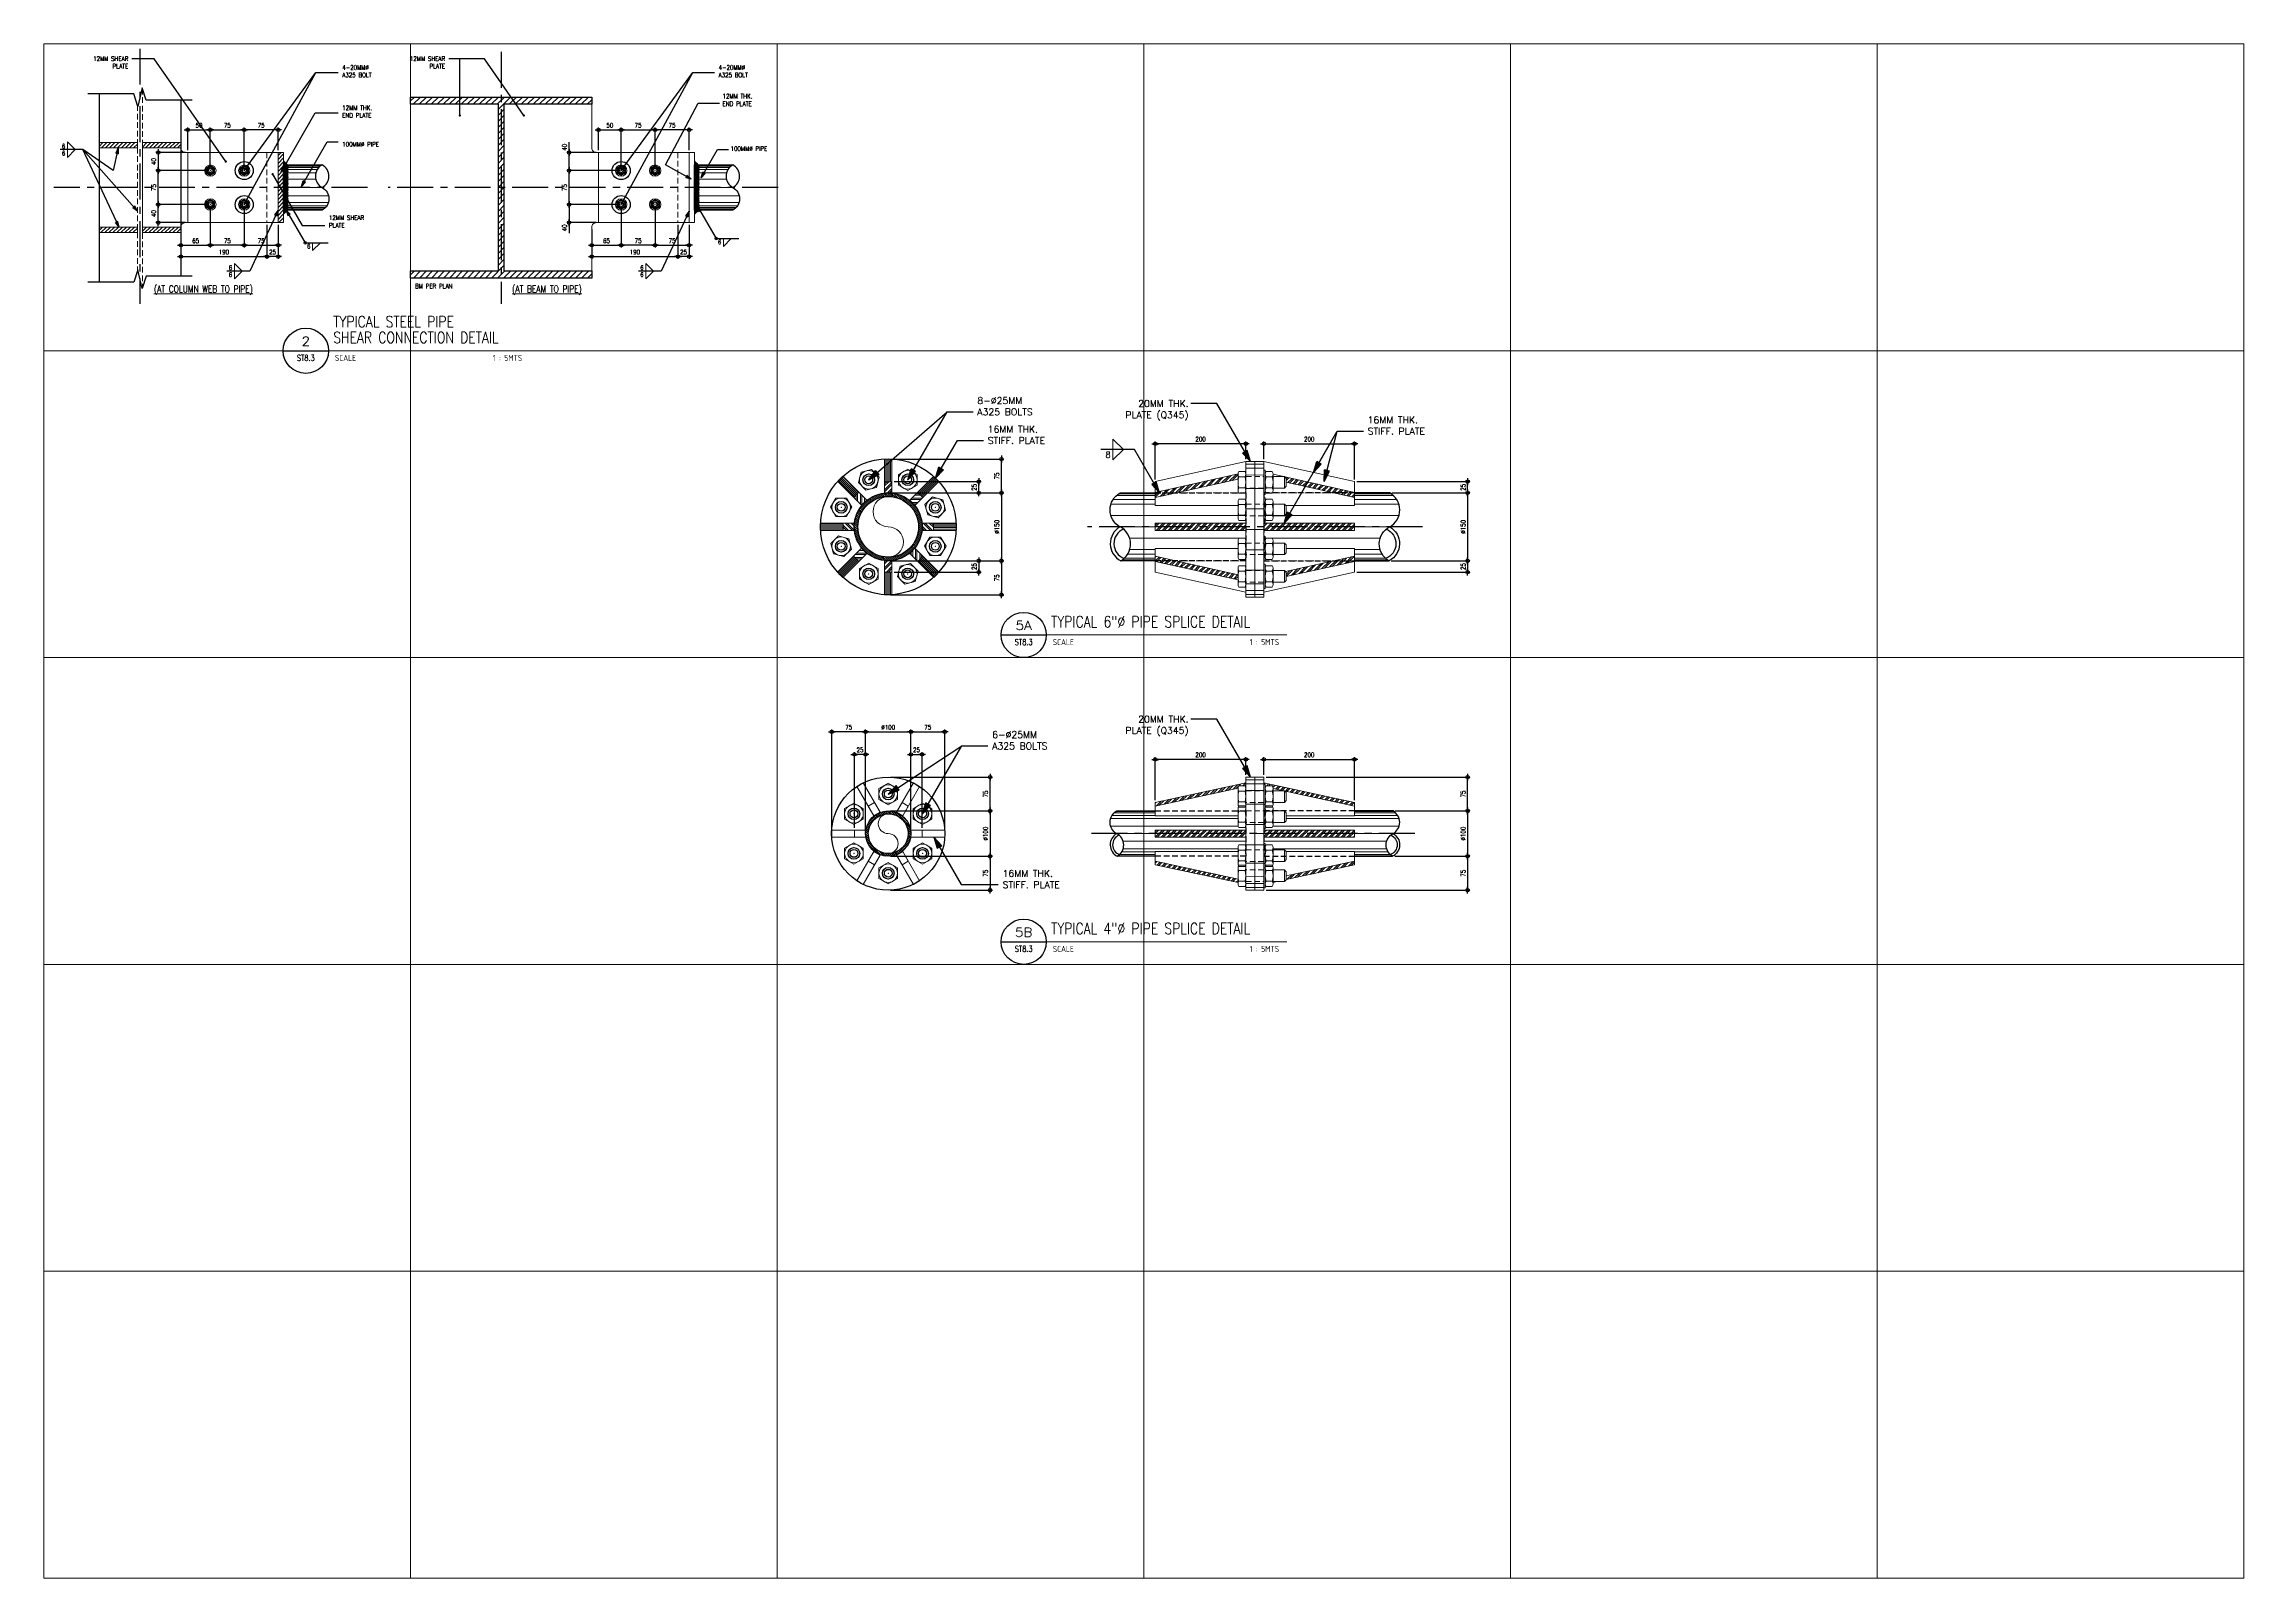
# Model space of a CAD drawing. Header units: millimetres. Extents: x 0 to 437400, y -7936 to 73710.
# Drawn here: x 0 to 4860, y 0 to 3390 of the extents above; entities that cross this region are included whole.
import ezdxf
from ezdxf.enums import TextEntityAlignment as Align

# ---------------------------------------------------------------- set-up
doc = ezdxf.new("R2010")
doc.units = ezdxf.units.MM
doc.header["$LTSCALE"] = 10
doc.header["$MEASUREMENT"] = 0
doc.linetypes.add('CENTER', pattern=[50.8, 31.75, -6.35, 6.35, -6.35])
doc.linetypes.add('HIDDEN', pattern=[0.375, 0.25, -0.125])
for name, color, linetype in [('A-ANNO_DIM', 1, 'Continuous'), ('A-NEW', 240, 'Continuous'), ('A_LINE', 1, 'Continuous'), ('TARGET-MAIN', 1, 'Continuous')]:
    doc.layers.add(name, color=color, linetype=linetype)
for name, color, linetype, lineweight in [('BOLT', 33, 'Continuous', 20), ('BOLT HOLES', 2, 'Continuous', 5), ('HATCH', 8, 'Continuous', 5), ('HATCH 000', 251, 'Continuous', 5), ('OUTLINE', 1, 'HIDDEN', 15), ('S-Anno-Text', 52, 'Continuous', 15), ('S-ANNO-WELD', 1, 'Continuous', 9), ('S-BEAM-IDEN', 2, 'Continuous', 9), ('S_Bolt', 9, 'Continuous', 9), ('S_STEEL BEAM', 4, 'Continuous', 30), ('S_STEEL PLATE', 2, 'Continuous', 15), ('S_STEEL TRUSS', 5, 'Continuous', 30)]:
    doc.layers.add(name, color=color, linetype=linetype, lineweight=lineweight)
doc.layers.add('GUIDE 000', color=3, linetype='Continuous', lineweight=0, plot=False)
doc.layers.add('S-DETL-GRID', color=62, linetype='Continuous', lineweight=9, plot=False)
doc.styles.add('1', font='simplex.shx', dxfattribs={"width": 0.8, "height": 20})
doc.styles.add('ARCHITEXT', font='architxt.shx', dxfattribs={"width": 0.85})
doc.styles.add('ROMANS', font='romans.shx', dxfattribs={"width": 0.8, "height": 10})
doc.styles.add('ROMANSX', font='ROMANS.shx', dxfattribs={"height": 0.09375})
doc.styles.add('SIMPLEX', font='SIMPLEX.shx', dxfattribs={"width": 1.1})
doc.dimstyles.new('DDIM5', dxfattribs={"dimtxt": 10, "dimasz": 0.1, "dimexe": 5, "dimexo": 5, "dimgap": 5, "dimtad": 1, "dimdec": 0, "dimrnd": 1, "dimdsep": 46, "dimtxsty": 'ROMANS', "dimblk1": 'ESCADIM_ARW', "dimblk2": 'ESCADIM_ARW', "dimsah": 1, "dimcen": 5, "dimclrd": 1, "dimclre": 1, "dimclrt": 3, "dimadec": 0, "dimazin": 0, "dimtfac": 1, "dimtdec": 0, "dimtofl": 0, "dimtmove": 0, "dimatfit": 3, "dimldrblk": 'ESCADIM_ARW', "dimfxl": 1, "dimtolj": 1, "dimtzin": 0, "dimarcsym": 0})
doc.dimstyles.new('ESCA_ARW$7', dxfattribs={"dimtxt": 200, "dimasz": 1, "dimexe": 100, "dimexo": 100, "dimgap": 100, "dimtad": 1, "dimdec": 0, "dimrnd": 1, "dimdsep": 46, "dimtxsty": '1', "dimblk1": 'dim_arw', "dimblk2": 'dim_arw', "dimsah": 1, "dimcen": 50, "dimclrd": 1, "dimclre": 256, "dimclrt": 52, "dimadec": 0, "dimazin": 0, "dimtfac": 1, "dimtofl": 0, "dimtmove": 0, "dimatfit": 3, "dimldrblk": 'dim_arw', "dimfxl": 1, "dimtolj": 1, "dimtzin": 0, "dimarcsym": 0})
pattern_1 = [(45, (1620, 1306), (-6.629126, 6.629126), []), (45, (1624.419, 1306), (-6.629126, 6.629126), [])]

# ---------------------------------------------------------------- blocks, each defined once
blk = doc.blocks.new('TARGET-DWGLABEL')
at = {"layer": 'TARGET-MAIN'}
blk.add_line((-7.5, 0), (7.5, 0), dxfattribs=at)
blk.add_circle((0, 0), 7.5, dxfattribs=at)
at = {"layer": 'TARGET-MAIN', "color": 2, "style": 'ARCHITEXT', "width": 0.85}
blk.add_text('SCALE', height=2, dxfattribs=at).set_placement((9.66, -2.36), align=Align.MIDDLE_LEFT)
at = {"layer": 'TARGET-MAIN', "color": 4, "style": 'ARCHITEXT', "width": 0.85}
blk.add_attdef('DWG_NO.', text='', height=3, dxfattribs=at).set_placement((0, 3.17), align=Align.MIDDLE_CENTER)
at = {"layer": 'TARGET-MAIN', "color": 6, "style": 'ARCHITEXT', "width": 0.85}
blk.add_attdef('DRAWING_TITLE', text='', height=5, dxfattribs=at).set_placement((9.08, 4.41), align=Align.MIDDLE_LEFT)
at = {"layer": 'TARGET-MAIN', "color": 3, "style": 'ARCHITEXT', "width": 0.85}
blk.add_attdef('SHT_NO.', text='', height=2, dxfattribs=at).set_placement((-0.02, -2.36), align=Align.MIDDLE_CENTER)
at = {"layer": 'TARGET-MAIN', "color": 2, "style": 'ARCHITEXT', "width": 0.85}
blk.add_attdef('SCALE', text='', height=2, dxfattribs=at).set_placement((69.6, -2.36), align=Align.MIDDLE_RIGHT)
blk = doc.blocks.new('A$C2DA53F6D')
blk.add_circle((0, -16.6), 18.9)
at = {"color": 1}
for radius in [9, 6.03]:
    blk.add_circle((0, -16.6), radius, dxfattribs=at)
at = {"layer": 'GUIDE 000'}
blk.add_point((0, -16.6), dxfattribs=at)
at = {"layer": 'S_Bolt', "color": 9, "linetype": 'Continuous', "ltscale": 0.5}
blk.add_lwpolyline([(-14.4, -24.9), (-14.4, -8.3), (0, 0), (14.4, -8.3), (14.4, -24.9), (0, -33.3)], close=True, dxfattribs=at)
at = {"layer": 'S_Bolt', "color": 251, "linetype": 'Continuous', "ltscale": 0.5}
blk.add_circle((0, -16.6), 14.4, dxfattribs=at)
blk = doc.blocks.new('ESCADIM_ARW')
at = {"color": 9}
blk.add_line((75, 0), (-75, 0), dxfattribs=at)
blk.add_circle((0, 0), 37.5, dxfattribs=at)
blk = doc.blocks.new('*D217')
at = {"layer": 'A-ANNO_DIM', "color": 1, "lineweight": -2, "transparency": 16777216}
for p, q in [((1270, 3110.2), (1155, 3110.2)), ((1160, 3035.3), (1160, 3110.1)), ((1270, 3035.2), (1155, 3035.2))]:
    blk.add_line(p, q, dxfattribs=at)
at = {"layer": 'Defpoints', "color": 0, "transparency": 16777216}
for p in [(1160, 3110.2), (1275, 3110.2), (1275, 3035.2)]:
    blk.add_point(p, dxfattribs=at)
at = {"layer": 'A-ANNO_DIM', "color": 1, "lineweight": -2, "transparency": 16777216, "xscale": 0.1, "yscale": 0.1, "zscale": 0.1}
for p, rotation in [((1160, 3110.2), 90), ((1160, 3035.2), 270)]:
    blk.add_blockref('ESCADIM_ARW', p, dxfattribs=dict(at, rotation=rotation))
at = {"layer": 'A-ANNO_DIM', "color": 3, "transparency": 16777216, "insert": (1150, 3072.7), "char_height": 10, "attachment_point": 5, "rotation": 90, "style": 'ROMANS'}
blk.add_mtext('\\A1;75', dxfattribs=at)
blk = doc.blocks.new('*D218')
at = {"layer": 'A-ANNO_DIM', "color": 1, "lineweight": -2, "transparency": 16777216}
for p, q in [((1275, 3115.2), (1275, 3205.2)), ((1275.1, 3200.2), (1349.9, 3200.2)), ((1350, 3115.2), (1350, 3205.2))]:
    blk.add_line(p, q, dxfattribs=at)
at = {"layer": 'Defpoints', "color": 0, "transparency": 16777216}
for p in [(1350, 3200.2), (1275, 3110.2), (1350, 3110.2)]:
    blk.add_point(p, dxfattribs=at)
at = {"layer": 'A-ANNO_DIM', "color": 1, "lineweight": -2, "transparency": 16777216, "xscale": 0.1, "yscale": 0.1, "zscale": 0.1, "rotation": 180}
blk.add_blockref('ESCADIM_ARW', (1275, 3200.2), dxfattribs=at)
at = {"layer": 'A-ANNO_DIM', "color": 1, "lineweight": -2, "transparency": 16777216, "xscale": 0.1, "yscale": 0.1, "zscale": 0.1}
blk.add_blockref('ESCADIM_ARW', (1350, 3200.2), dxfattribs=at)
at = {"layer": 'A-ANNO_DIM', "color": 3, "transparency": 16777216, "insert": (1312.5, 3210.2), "char_height": 10, "attachment_point": 5, "style": 'ROMANS'}
blk.add_mtext('\\A1;75', dxfattribs=at)
blk = doc.blocks.new('*D219')
at = {"layer": 'A-ANNO_DIM', "color": 1, "lineweight": -2, "transparency": 16777216}
for p, q in [((1160, 3150.2), (1160, 3173.2)), ((1220, 3150.2), (1155, 3150.2)), ((1160, 3110.3), (1160, 3150.1)), ((1270, 3110.2), (1155, 3110.2))]:
    blk.add_line(p, q, dxfattribs=at)
at = {"layer": 'Defpoints', "color": 0, "transparency": 16777216}
for p in [(1225, 3150.2), (1160, 3110.2), (1275, 3110.2)]:
    blk.add_point(p, dxfattribs=at)
at = {"layer": 'A-ANNO_DIM', "color": 1, "lineweight": -2, "transparency": 16777216, "xscale": 0.1, "yscale": 0.1, "zscale": 0.1}
for p, rotation in [((1160, 3150.2), 90), ((1160, 3110.2), 270)]:
    blk.add_blockref('ESCADIM_ARW', p, dxfattribs=dict(at, rotation=rotation))
at = {"layer": 'A-ANNO_DIM', "color": 3, "transparency": 16777216, "insert": (1150, 3161.8), "char_height": 10, "attachment_point": 5, "rotation": 90, "style": 'ROMANS'}
blk.add_mtext('\\A1;40', dxfattribs=at)
blk = doc.blocks.new('*D220')
at = {"layer": 'A-ANNO_DIM', "color": 1, "lineweight": -2, "transparency": 16777216}
for p, q in [((1270, 3035.2), (1155, 3035.2)), ((1160, 3035.1), (1160, 2995.3)), ((1220, 2995.2), (1155, 2995.2)), ((1160, 2995.2), (1160, 2972.1))]:
    blk.add_line(p, q, dxfattribs=at)
at = {"layer": 'Defpoints', "color": 0, "transparency": 16777216}
for p in [(1160, 3035.2), (1275, 3035.2), (1225, 2995.2)]:
    blk.add_point(p, dxfattribs=at)
at = {"layer": 'A-ANNO_DIM', "color": 1, "lineweight": -2, "transparency": 16777216, "xscale": 0.1, "yscale": 0.1, "zscale": 0.1}
for p, rotation in [((1160, 3035.2), 90), ((1160, 2995.2), 270)]:
    blk.add_blockref('ESCADIM_ARW', p, dxfattribs=dict(at, rotation=rotation))
at = {"layer": 'A-ANNO_DIM', "color": 3, "transparency": 16777216, "insert": (1150, 2983.6), "char_height": 10, "attachment_point": 5, "rotation": 90, "style": 'ROMANS'}
blk.add_mtext('\\A1;40', dxfattribs=at)
blk = doc.blocks.new('*D221')
at = {"layer": 'A-ANNO_DIM', "color": 1, "lineweight": -2, "transparency": 16777216}
for p, q in [((1350, 3115.2), (1350, 3205.2)), ((1424.9, 3200.2), (1350.1, 3200.2)), ((1425, 3155.2), (1425, 3205.2))]:
    blk.add_line(p, q, dxfattribs=at)
at = {"layer": 'Defpoints', "color": 0, "transparency": 16777216}
for p in [(1350, 3200.2), (1425, 3150.2), (1350, 3110.2)]:
    blk.add_point(p, dxfattribs=at)
at = {"layer": 'A-ANNO_DIM', "color": 1, "lineweight": -2, "transparency": 16777216, "xscale": 0.1, "yscale": 0.1, "zscale": 0.1, "rotation": 180}
blk.add_blockref('ESCADIM_ARW', (1350, 3200.2), dxfattribs=at)
at = {"layer": 'A-ANNO_DIM', "color": 1, "lineweight": -2, "transparency": 16777216, "xscale": 0.1, "yscale": 0.1, "zscale": 0.1}
blk.add_blockref('ESCADIM_ARW', (1425, 3200.2), dxfattribs=at)
at = {"layer": 'A-ANNO_DIM', "color": 3, "transparency": 16777216, "insert": (1387.5, 3210.2), "char_height": 10, "attachment_point": 5, "style": 'ROMANS'}
blk.add_mtext('\\A1;75', dxfattribs=at)
blk = doc.blocks.new('*D222')
at = {"layer": 'A-ANNO_DIM', "color": 1, "lineweight": -2, "transparency": 16777216}
for p, q in [((1225, 3155.2), (1225, 3205.2)), ((1225.1, 3200.2), (1274.9, 3200.2)), ((1275, 3115.2), (1275, 3205.2))]:
    blk.add_line(p, q, dxfattribs=at)
at = {"layer": 'Defpoints', "color": 0, "transparency": 16777216}
for p in [(1275, 3200.2), (1225, 3150.2), (1275, 3110.2)]:
    blk.add_point(p, dxfattribs=at)
at = {"layer": 'A-ANNO_DIM', "color": 1, "lineweight": -2, "transparency": 16777216, "xscale": 0.1, "yscale": 0.1, "zscale": 0.1, "rotation": 180}
blk.add_blockref('ESCADIM_ARW', (1225, 3200.2), dxfattribs=at)
at = {"layer": 'A-ANNO_DIM', "color": 1, "lineweight": -2, "transparency": 16777216, "xscale": 0.1, "yscale": 0.1, "zscale": 0.1}
blk.add_blockref('ESCADIM_ARW', (1275, 3200.2), dxfattribs=at)
at = {"layer": 'A-ANNO_DIM', "color": 3, "transparency": 16777216, "insert": (1250, 3210.2), "char_height": 10, "attachment_point": 5, "style": 'ROMANS'}
blk.add_mtext('\\A1;50', dxfattribs=at)
blk = doc.blocks.new('*D223')
at = {"layer": 'A-ANNO_DIM', "color": 1, "lineweight": -2, "transparency": 16777216}
for p, q in [((1275, 3030.2), (1275, 2940.2)), ((1210, 2980.2), (1210, 2940.2)), ((1210.1, 2945.2), (1274.9, 2945.2))]:
    blk.add_line(p, q, dxfattribs=at)
at = {"layer": 'Defpoints', "color": 0, "transparency": 16777216}
for p in [(1275, 3035.2), (1210, 2985.2), (1275, 2945.2)]:
    blk.add_point(p, dxfattribs=at)
at = {"layer": 'A-ANNO_DIM', "color": 1, "lineweight": -2, "transparency": 16777216, "xscale": 0.1, "yscale": 0.1, "zscale": 0.1, "rotation": 180}
blk.add_blockref('ESCADIM_ARW', (1210, 2945.2), dxfattribs=at)
at = {"layer": 'A-ANNO_DIM', "color": 1, "lineweight": -2, "transparency": 16777216, "xscale": 0.1, "yscale": 0.1, "zscale": 0.1}
blk.add_blockref('ESCADIM_ARW', (1275, 2945.2), dxfattribs=at)
at = {"layer": 'A-ANNO_DIM', "color": 3, "transparency": 16777216, "insert": (1242.5, 2955.2), "char_height": 10, "attachment_point": 5, "style": 'ROMANS'}
blk.add_mtext('\\A1;65', dxfattribs=at)
blk = doc.blocks.new('*D224')
at = {"layer": 'A-ANNO_DIM', "color": 1, "lineweight": -2, "transparency": 16777216}
for p, q in [((1210, 2980.2), (1210, 2915.2)), ((1400.5, 2990.2), (1400.5, 2915.2)), ((1210.1, 2920.2), (1400.4, 2920.2))]:
    blk.add_line(p, q, dxfattribs=at)
at = {"layer": 'Defpoints', "color": 0, "transparency": 16777216}
for p in [(1210, 2985.2), (1400.5, 2995.2), (1400.5, 2920.2)]:
    blk.add_point(p, dxfattribs=at)
at = {"layer": 'A-ANNO_DIM', "color": 1, "lineweight": -2, "transparency": 16777216, "xscale": 0.1, "yscale": 0.1, "zscale": 0.1, "rotation": 180}
blk.add_blockref('ESCADIM_ARW', (1210, 2920.2), dxfattribs=at)
at = {"layer": 'A-ANNO_DIM', "color": 1, "lineweight": -2, "transparency": 16777216, "xscale": 0.1, "yscale": 0.1, "zscale": 0.1}
blk.add_blockref('ESCADIM_ARW', (1400.5, 2920.2), dxfattribs=at)
at = {"layer": 'A-ANNO_DIM', "color": 3, "transparency": 16777216, "insert": (1305.3, 2930.2), "char_height": 10, "attachment_point": 5, "style": 'ROMANS'}
blk.add_mtext('\\A1;190', dxfattribs=at)
blk = doc.blocks.new('*D225')
at = {"layer": 'A-ANNO_DIM', "color": 1, "lineweight": -2, "transparency": 16777216}
for p, q in [((362.4, 3110.2), (247.4, 3110.2)), ((252.4, 3035.3), (252.4, 3110.1)), ((362.4, 3035.2), (247.4, 3035.2))]:
    blk.add_line(p, q, dxfattribs=at)
at = {"layer": 'Defpoints', "color": 0, "transparency": 16777216}
for p in [(252.4, 3110.2), (367.4, 3110.2), (367.4, 3035.2)]:
    blk.add_point(p, dxfattribs=at)
at = {"layer": 'A-ANNO_DIM', "color": 1, "lineweight": -2, "transparency": 16777216, "xscale": 0.1, "yscale": 0.1, "zscale": 0.1}
for p, rotation in [((252.4, 3110.2), 90), ((252.4, 3035.2), 270)]:
    blk.add_blockref('ESCADIM_ARW', p, dxfattribs=dict(at, rotation=rotation))
at = {"layer": 'A-ANNO_DIM', "color": 3, "transparency": 16777216, "insert": (242.4, 3072.7), "char_height": 10, "attachment_point": 5, "rotation": 90, "style": 'ROMANS'}
blk.add_mtext('\\A1;75', dxfattribs=at)
blk = doc.blocks.new('*D226')
at = {"layer": 'A-ANNO_DIM', "color": 1, "lineweight": -2, "transparency": 16777216}
for p, q in [((367.4, 3115.2), (367.4, 3205.2)), ((367.5, 3200.2), (442.3, 3200.2)), ((442.4, 3115.2), (442.4, 3205.2))]:
    blk.add_line(p, q, dxfattribs=at)
at = {"layer": 'Defpoints', "color": 0, "transparency": 16777216}
for p in [(442.4, 3200.2), (367.4, 3110.2), (442.4, 3110.2)]:
    blk.add_point(p, dxfattribs=at)
at = {"layer": 'A-ANNO_DIM', "color": 1, "lineweight": -2, "transparency": 16777216, "xscale": 0.1, "yscale": 0.1, "zscale": 0.1, "rotation": 180}
blk.add_blockref('ESCADIM_ARW', (367.4, 3200.2), dxfattribs=at)
at = {"layer": 'A-ANNO_DIM', "color": 1, "lineweight": -2, "transparency": 16777216, "xscale": 0.1, "yscale": 0.1, "zscale": 0.1}
blk.add_blockref('ESCADIM_ARW', (442.4, 3200.2), dxfattribs=at)
at = {"layer": 'A-ANNO_DIM', "color": 3, "transparency": 16777216, "insert": (404.9, 3210.2), "char_height": 10, "attachment_point": 5, "style": 'ROMANS'}
blk.add_mtext('\\A1;75', dxfattribs=at)
blk = doc.blocks.new('*D227')
at = {"layer": 'A-ANNO_DIM', "color": 1, "lineweight": -2, "transparency": 16777216}
for p, q in [((312.4, 3150.2), (247.4, 3150.2)), ((252.4, 3150.1), (252.4, 3110.3)), ((362.4, 3110.2), (247.4, 3110.2))]:
    blk.add_line(p, q, dxfattribs=at)
at = {"layer": 'Defpoints', "color": 0, "transparency": 16777216}
for p in [(317.4, 3150.2), (252.4, 3110.2), (367.4, 3110.2)]:
    blk.add_point(p, dxfattribs=at)
at = {"layer": 'A-ANNO_DIM', "color": 1, "lineweight": -2, "transparency": 16777216, "xscale": 0.1, "yscale": 0.1, "zscale": 0.1}
for p, rotation in [((252.4, 3150.2), 90), ((252.4, 3110.2), 270)]:
    blk.add_blockref('ESCADIM_ARW', p, dxfattribs=dict(at, rotation=rotation))
at = {"layer": 'A-ANNO_DIM', "color": 3, "transparency": 16777216, "insert": (242.4, 3130.2), "char_height": 10, "attachment_point": 5, "rotation": 90, "style": 'ROMANS'}
blk.add_mtext('\\A1;40', dxfattribs=at)
blk = doc.blocks.new('*D228')
at = {"layer": 'A-ANNO_DIM', "color": 1, "lineweight": -2, "transparency": 16777216}
for p, q in [((362.4, 3035.2), (247.4, 3035.2)), ((252.4, 2995.3), (252.4, 3035.1)), ((312.4, 2995.2), (247.4, 2995.2))]:
    blk.add_line(p, q, dxfattribs=at)
at = {"layer": 'Defpoints', "color": 0, "transparency": 16777216}
for p in [(252.4, 3035.2), (367.4, 3035.2), (317.4, 2995.2)]:
    blk.add_point(p, dxfattribs=at)
at = {"layer": 'A-ANNO_DIM', "color": 1, "lineweight": -2, "transparency": 16777216, "xscale": 0.1, "yscale": 0.1, "zscale": 0.1}
for p, rotation in [((252.4, 3035.2), 90), ((252.4, 2995.2), 270)]:
    blk.add_blockref('ESCADIM_ARW', p, dxfattribs=dict(at, rotation=rotation))
at = {"layer": 'A-ANNO_DIM', "color": 3, "transparency": 16777216, "insert": (242.4, 3015.2), "char_height": 10, "attachment_point": 5, "rotation": 90, "style": 'ROMANS'}
blk.add_mtext('\\A1;40', dxfattribs=at)
blk = doc.blocks.new('*D229')
at = {"layer": 'A-ANNO_DIM', "color": 1, "lineweight": -2, "transparency": 16777216}
for p, q in [((442.4, 3115.2), (442.4, 3205.2)), ((517.3, 3200.2), (442.5, 3200.2)), ((517.4, 3155.2), (517.4, 3205.2))]:
    blk.add_line(p, q, dxfattribs=at)
at = {"layer": 'Defpoints', "color": 0, "transparency": 16777216}
for p in [(442.4, 3200.2), (517.4, 3150.2), (442.4, 3110.2)]:
    blk.add_point(p, dxfattribs=at)
at = {"layer": 'A-ANNO_DIM', "color": 1, "lineweight": -2, "transparency": 16777216, "xscale": 0.1, "yscale": 0.1, "zscale": 0.1, "rotation": 180}
blk.add_blockref('ESCADIM_ARW', (442.4, 3200.2), dxfattribs=at)
at = {"layer": 'A-ANNO_DIM', "color": 1, "lineweight": -2, "transparency": 16777216, "xscale": 0.1, "yscale": 0.1, "zscale": 0.1}
blk.add_blockref('ESCADIM_ARW', (517.4, 3200.2), dxfattribs=at)
at = {"layer": 'A-ANNO_DIM', "color": 3, "transparency": 16777216, "insert": (479.9, 3210.2), "char_height": 10, "attachment_point": 5, "style": 'ROMANS'}
blk.add_mtext('\\A1;75', dxfattribs=at)
blk = doc.blocks.new('*D230')
at = {"layer": 'A-ANNO_DIM', "color": 1, "lineweight": -2, "transparency": 16777216}
for p, q in [((317.4, 3155.2), (317.4, 3205.2)), ((317.5, 3200.2), (367.3, 3200.2)), ((367.4, 3115.2), (367.4, 3205.2))]:
    blk.add_line(p, q, dxfattribs=at)
at = {"layer": 'Defpoints', "color": 0, "transparency": 16777216}
for p in [(367.4, 3200.2), (317.4, 3150.2), (367.4, 3110.2)]:
    blk.add_point(p, dxfattribs=at)
at = {"layer": 'A-ANNO_DIM', "color": 1, "lineweight": -2, "transparency": 16777216, "xscale": 0.1, "yscale": 0.1, "zscale": 0.1, "rotation": 180}
blk.add_blockref('ESCADIM_ARW', (317.4, 3200.2), dxfattribs=at)
at = {"layer": 'A-ANNO_DIM', "color": 1, "lineweight": -2, "transparency": 16777216, "xscale": 0.1, "yscale": 0.1, "zscale": 0.1}
blk.add_blockref('ESCADIM_ARW', (367.4, 3200.2), dxfattribs=at)
at = {"layer": 'A-ANNO_DIM', "color": 3, "transparency": 16777216, "insert": (342.4, 3210.2), "char_height": 10, "attachment_point": 5, "style": 'ROMANS'}
blk.add_mtext('\\A1;50', dxfattribs=at)
blk = doc.blocks.new('*D231')
at = {"layer": 'A-ANNO_DIM', "color": 1, "lineweight": -2, "transparency": 16777216}
for p, q in [((367.4, 3030.2), (367.4, 2940.2)), ((302.4, 2980.2), (302.4, 2940.2)), ((302.5, 2945.2), (367.3, 2945.2))]:
    blk.add_line(p, q, dxfattribs=at)
at = {"layer": 'Defpoints', "color": 0, "transparency": 16777216}
for p in [(367.4, 3035.2), (302.4, 2985.2), (367.4, 2945.2)]:
    blk.add_point(p, dxfattribs=at)
at = {"layer": 'A-ANNO_DIM', "color": 1, "lineweight": -2, "transparency": 16777216, "xscale": 0.1, "yscale": 0.1, "zscale": 0.1, "rotation": 180}
blk.add_blockref('ESCADIM_ARW', (302.4, 2945.2), dxfattribs=at)
at = {"layer": 'A-ANNO_DIM', "color": 1, "lineweight": -2, "transparency": 16777216, "xscale": 0.1, "yscale": 0.1, "zscale": 0.1}
blk.add_blockref('ESCADIM_ARW', (367.4, 2945.2), dxfattribs=at)
at = {"layer": 'A-ANNO_DIM', "color": 3, "transparency": 16777216, "insert": (334.9, 2955.2), "char_height": 10, "attachment_point": 5, "style": 'ROMANS'}
blk.add_mtext('\\A1;65', dxfattribs=at)
blk = doc.blocks.new('*D232')
at = {"layer": 'A-ANNO_DIM', "color": 1, "lineweight": -2, "transparency": 16777216}
for p, q in [((302.4, 2980.2), (302.4, 2915.2)), ((492.4, 2990.2), (492.4, 2915.2)), ((302.5, 2920.2), (492.3, 2920.2))]:
    blk.add_line(p, q, dxfattribs=at)
at = {"layer": 'Defpoints', "color": 0, "transparency": 16777216}
for p in [(302.4, 2985.2), (492.4, 2995.2), (492.4, 2920.2)]:
    blk.add_point(p, dxfattribs=at)
at = {"layer": 'A-ANNO_DIM', "color": 1, "lineweight": -2, "transparency": 16777216, "xscale": 0.1, "yscale": 0.1, "zscale": 0.1, "rotation": 180}
blk.add_blockref('ESCADIM_ARW', (302.4, 2920.2), dxfattribs=at)
at = {"layer": 'A-ANNO_DIM', "color": 1, "lineweight": -2, "transparency": 16777216, "xscale": 0.1, "yscale": 0.1, "zscale": 0.1}
blk.add_blockref('ESCADIM_ARW', (492.4, 2920.2), dxfattribs=at)
at = {"layer": 'A-ANNO_DIM', "color": 3, "transparency": 16777216, "insert": (397.4, 2930.2), "char_height": 10, "attachment_point": 5, "style": 'ROMANS'}
blk.add_mtext('\\A1;190', dxfattribs=at)
blk = doc.blocks.new('*D233')
at = {"layer": 'A-ANNO_DIM', "color": 1, "lineweight": -2, "transparency": 16777216}
for p, q in [((492.4, 2990.2), (492.4, 2915.2)), ((517.4, 2980.2), (517.4, 2915.2)), ((517.3, 2920.2), (492.5, 2920.2))]:
    blk.add_line(p, q, dxfattribs=at)
at = {"layer": 'Defpoints', "color": 0, "transparency": 16777216}
for p in [(492.4, 2995.2), (517.4, 2985.2), (492.4, 2920.2)]:
    blk.add_point(p, dxfattribs=at)
at = {"layer": 'A-ANNO_DIM', "color": 1, "lineweight": -2, "transparency": 16777216, "xscale": 0.1, "yscale": 0.1, "zscale": 0.1, "rotation": 180}
blk.add_blockref('ESCADIM_ARW', (492.4, 2920.2), dxfattribs=at)
at = {"layer": 'A-ANNO_DIM', "color": 1, "lineweight": -2, "transparency": 16777216, "xscale": 0.1, "yscale": 0.1, "zscale": 0.1}
blk.add_blockref('ESCADIM_ARW', (517.4, 2920.2), dxfattribs=at)
at = {"layer": 'A-ANNO_DIM', "color": 3, "transparency": 16777216, "insert": (504.9, 2930.2), "char_height": 10, "attachment_point": 5, "style": 'ROMANS'}
blk.add_mtext('\\A1;25', dxfattribs=at)
blk = doc.blocks.new('*D234')
at = {"layer": 'A-ANNO_DIM', "color": 1, "lineweight": -2, "transparency": 16777216}
for p, q in [((1275, 3030.2), (1275, 2940.2)), ((1350, 3030.2), (1350, 2940.2)), ((1349.9, 2945.2), (1275.1, 2945.2))]:
    blk.add_line(p, q, dxfattribs=at)
at = {"layer": 'Defpoints', "color": 0, "transparency": 16777216}
for p in [(1275, 3035.2), (1350, 3035.2), (1275, 2945.2)]:
    blk.add_point(p, dxfattribs=at)
at = {"layer": 'A-ANNO_DIM', "color": 1, "lineweight": -2, "transparency": 16777216, "xscale": 0.1, "yscale": 0.1, "zscale": 0.1, "rotation": 180}
blk.add_blockref('ESCADIM_ARW', (1275, 2945.2), dxfattribs=at)
at = {"layer": 'A-ANNO_DIM', "color": 1, "lineweight": -2, "transparency": 16777216, "xscale": 0.1, "yscale": 0.1, "zscale": 0.1}
blk.add_blockref('ESCADIM_ARW', (1350, 2945.2), dxfattribs=at)
at = {"layer": 'A-ANNO_DIM', "color": 3, "transparency": 16777216, "insert": (1312.5, 2955.2), "char_height": 10, "attachment_point": 5, "style": 'ROMANS'}
blk.add_mtext('\\A1;75', dxfattribs=at)
blk = doc.blocks.new('*D235')
at = {"layer": 'A-ANNO_DIM', "color": 1, "lineweight": -2, "transparency": 16777216}
for p, q in [((1350, 3030.2), (1350, 2940.2)), ((1425, 2990.2), (1425, 2940.2)), ((1350.1, 2945.2), (1424.9, 2945.2))]:
    blk.add_line(p, q, dxfattribs=at)
at = {"layer": 'Defpoints', "color": 0, "transparency": 16777216}
for p in [(1350, 3035.2), (1425, 2995.2), (1425, 2945.2)]:
    blk.add_point(p, dxfattribs=at)
at = {"layer": 'A-ANNO_DIM', "color": 1, "lineweight": -2, "transparency": 16777216, "xscale": 0.1, "yscale": 0.1, "zscale": 0.1, "rotation": 180}
blk.add_blockref('ESCADIM_ARW', (1350, 2945.2), dxfattribs=at)
at = {"layer": 'A-ANNO_DIM', "color": 1, "lineweight": -2, "transparency": 16777216, "xscale": 0.1, "yscale": 0.1, "zscale": 0.1}
blk.add_blockref('ESCADIM_ARW', (1425, 2945.2), dxfattribs=at)
at = {"layer": 'A-ANNO_DIM', "color": 3, "transparency": 16777216, "insert": (1387.5, 2955.2), "char_height": 10, "attachment_point": 5, "style": 'ROMANS'}
blk.add_mtext('\\A1;75', dxfattribs=at)
blk = doc.blocks.new('*D236')
at = {"layer": 'A-ANNO_DIM', "color": 1, "lineweight": -2, "transparency": 16777216}
for p, q in [((1400.5, 2990.2), (1400.5, 2915.2)), ((1425, 2990.2), (1425, 2915.2)), ((1424.9, 2920.2), (1400.6, 2920.2))]:
    blk.add_line(p, q, dxfattribs=at)
at = {"layer": 'Defpoints', "color": 0, "transparency": 16777216}
for p in [(1400.5, 2995.2), (1425, 2995.2), (1400.5, 2920.2)]:
    blk.add_point(p, dxfattribs=at)
at = {"layer": 'A-ANNO_DIM', "color": 1, "lineweight": -2, "transparency": 16777216, "xscale": 0.1, "yscale": 0.1, "zscale": 0.1, "rotation": 180}
blk.add_blockref('ESCADIM_ARW', (1400.5, 2920.2), dxfattribs=at)
at = {"layer": 'A-ANNO_DIM', "color": 1, "lineweight": -2, "transparency": 16777216, "xscale": 0.1, "yscale": 0.1, "zscale": 0.1}
blk.add_blockref('ESCADIM_ARW', (1425, 2920.2), dxfattribs=at)
at = {"layer": 'A-ANNO_DIM', "color": 3, "transparency": 16777216, "insert": (1412.8, 2930.2), "char_height": 10, "attachment_point": 5, "style": 'ROMANS'}
blk.add_mtext('\\A1;25', dxfattribs=at)
blk = doc.blocks.new('*D237')
at = {"layer": 'A-ANNO_DIM', "color": 1, "lineweight": -2, "transparency": 16777216}
for p, q in [((367.4, 3030.2), (367.4, 2940.2)), ((442.4, 3030.2), (442.4, 2940.2)), ((442.3, 2945.2), (367.5, 2945.2))]:
    blk.add_line(p, q, dxfattribs=at)
at = {"layer": 'Defpoints', "color": 0, "transparency": 16777216}
for p in [(367.4, 3035.2), (442.4, 3035.2), (367.4, 2945.2)]:
    blk.add_point(p, dxfattribs=at)
at = {"layer": 'A-ANNO_DIM', "color": 1, "lineweight": -2, "transparency": 16777216, "xscale": 0.1, "yscale": 0.1, "zscale": 0.1, "rotation": 180}
blk.add_blockref('ESCADIM_ARW', (367.4, 2945.2), dxfattribs=at)
at = {"layer": 'A-ANNO_DIM', "color": 1, "lineweight": -2, "transparency": 16777216, "xscale": 0.1, "yscale": 0.1, "zscale": 0.1}
blk.add_blockref('ESCADIM_ARW', (442.4, 2945.2), dxfattribs=at)
at = {"layer": 'A-ANNO_DIM', "color": 3, "transparency": 16777216, "insert": (404.9, 2955.2), "char_height": 10, "attachment_point": 5, "style": 'ROMANS'}
blk.add_mtext('\\A1;75', dxfattribs=at)
blk = doc.blocks.new('*D238')
at = {"layer": 'A-ANNO_DIM', "color": 1, "lineweight": -2, "transparency": 16777216}
for p, q in [((442.4, 3030.2), (442.4, 2940.2)), ((517.4, 2990.2), (517.4, 2940.2)), ((442.5, 2945.2), (517.3, 2945.2))]:
    blk.add_line(p, q, dxfattribs=at)
at = {"layer": 'Defpoints', "color": 0, "transparency": 16777216}
for p in [(442.4, 3035.2), (517.4, 2995.2), (517.4, 2945.2)]:
    blk.add_point(p, dxfattribs=at)
at = {"layer": 'A-ANNO_DIM', "color": 1, "lineweight": -2, "transparency": 16777216, "xscale": 0.1, "yscale": 0.1, "zscale": 0.1, "rotation": 180}
blk.add_blockref('ESCADIM_ARW', (442.4, 2945.2), dxfattribs=at)
at = {"layer": 'A-ANNO_DIM', "color": 1, "lineweight": -2, "transparency": 16777216, "xscale": 0.1, "yscale": 0.1, "zscale": 0.1}
blk.add_blockref('ESCADIM_ARW', (517.4, 2945.2), dxfattribs=at)
at = {"layer": 'A-ANNO_DIM', "color": 3, "transparency": 16777216, "insert": (479.9, 2955.2), "char_height": 10, "attachment_point": 5, "style": 'ROMANS'}
blk.add_mtext('\\A1;75', dxfattribs=at)
blk = doc.blocks.new('dim_arw')
h = blk.add_hatch(color=256)
h.paths.add_polyline_path([(-125.6, 29.45), (0, 0), (-125.6, -29.45, -0.115681), (-132.51, 0, -0.115681)])
h.paths.add_polyline_path([(-249.02, 58.4), (-125.6, 29.45, 0.115681), (-132.51, 0, 0.115681), (-125.6, -29.45), (-249.02, -58.4)])
for p, q in [((0, 0), (-249.02, 58.4)), ((-249.02, 58.4), (-249.02, -58.4)), ((0, 0), (-249.02, -58.4))]:
    blk.add_line(p, q)
blk = doc.blocks.new('*U10')
at = {"layer": 'S-ANNO-WELD'}
blk.add_lwpolyline([(0, 0), (0, -0.162), (0.162, 0)], dxfattribs=at)
blk = doc.blocks.new('*U257')
at = {"color": 1}
for radius in [12.8, 8.6]:
    blk.add_circle((0, 0), radius, dxfattribs=at)
at = {"layer": 'BOLT HOLES', "ltscale": 0.05}
blk.add_circle((0, 0), 12.8, dxfattribs=at)
at = {"layer": 'GUIDE 000'}
blk.add_point((0, 0), dxfattribs=at)
at = {"layer": 'S_Bolt', "color": 9, "linetype": 'Continuous', "ltscale": 0.5}
blk.add_lwpolyline([(-20.5, -11.9), (-20.5, 11.9), (0, 23.7), (20.5, 11.9), (20.5, -11.9), (0, -23.7)], close=True, dxfattribs=at)
at = {"layer": 'S_Bolt', "color": 251, "linetype": 'Continuous', "ltscale": 0.5}
blk.add_circle((0, 0), 20.5, dxfattribs=at)
blk = doc.blocks.new('*U258')
at = {"color": 0, "linetype": 'ByBlock', "lineweight": -2}
blk.add_blockref('*U257', (18767, 7836.9), dxfattribs=at)
for p, rotation in [((18691.2, 7793.2), 59.99999999999999), ((18842.8, 7793.2), 299.9999999999999), ((18691.2, 7705.7), 120), ((18842.8, 7705.7), 240), ((18767, 7661.9), 180)]:
    blk.add_blockref('*U257', p, dxfattribs=dict(at, rotation=rotation))
blk = doc.blocks.new('A$C33F0596B')
at = {"layer": 'S_Bolt', "ltscale": 20}
for p, q in [((-16.6, -1.2), (-16.6, -10.9)), ((-8.3, -1.2), (-8.3, -10.9)), ((8.3, -1.2), (8.3, -10.9)), ((16.6, -1.2), (16.6, -10.9))]:
    blk.add_line(p, q, dxfattribs=at)
at = {"layer": 'S_Bolt'}
blk.add_line((12.5, -12.1), (-12.5, -12.1), dxfattribs=at)
blk.add_lwpolyline([(12.5, 0), (-12.5, 0)], dxfattribs=at)
at = {"layer": 'S_Bolt', "ltscale": 20}
for centre, radius, start, end in [((-12.5, -7.7), 7.66, 57.1328, 122.8672), ((12.5, -7.7), 7.66, 57.1328, 122.8672), ((-12.5, -4.4), 7.66, 237.1328, 302.8672), ((0, -28.8), 28.8, 73.2214, 106.7786), ((0, 16.7), 28.8, 253.2214, 286.7786), ((12.5, -4.4), 7.66, 237.1328, 302.8672)]:
    blk.add_arc(centre, radius, start, end, dxfattribs=at)
blk = doc.blocks.new('*D259')
at = {"layer": 'A-ANNO_DIM', "color": 1, "lineweight": -2, "transparency": 16777216}
for p, q in [((2977.8, 2397.9), (3150, 2397.9)), ((3145, 2397.8), (3145, 2248)), ((2976.3, 2247.9), (3150, 2247.9))]:
    blk.add_line(p, q, dxfattribs=at)
at = {"layer": 'Defpoints', "color": 0, "transparency": 16777216}
for p in [(2972.8, 2397.9), (2971.3, 2247.9), (3145, 2247.9)]:
    blk.add_point(p, dxfattribs=at)
at = {"layer": 'A-ANNO_DIM', "color": 1, "lineweight": -2, "transparency": 16777216, "xscale": 0.1, "yscale": 0.1, "zscale": 0.1}
for p, rotation in [((3145, 2397.9), 90), ((3145, 2247.9), 270)]:
    blk.add_blockref('ESCADIM_ARW', p, dxfattribs=dict(at, rotation=rotation))
at = {"layer": 'A-ANNO_DIM', "color": 3, "transparency": 16777216, "insert": (3135, 2322.9), "char_height": 10, "attachment_point": 5, "rotation": 90, "style": 'ROMANS'}
blk.add_mtext('\\A1;%%C150', dxfattribs=at)
blk = doc.blocks.new('*D260')
at = {"layer": 'A-ANNO_DIM', "color": 1, "lineweight": -2, "transparency": 16777216}
for p, q in [((2900, 2422.9), (3150, 2422.9)), ((2977.8, 2397.9), (3150, 2397.9)), ((3145, 2398), (3145, 2422.8))]:
    blk.add_line(p, q, dxfattribs=at)
at = {"layer": 'Defpoints', "color": 0, "transparency": 16777216}
for p in [(2895, 2422.9), (2972.8, 2397.9), (3145, 2422.9)]:
    blk.add_point(p, dxfattribs=at)
at = {"layer": 'A-ANNO_DIM', "color": 1, "lineweight": -2, "transparency": 16777216, "xscale": 0.1, "yscale": 0.1, "zscale": 0.1}
for p, rotation in [((3145, 2422.9), 90), ((3145, 2397.9), 270)]:
    blk.add_blockref('ESCADIM_ARW', p, dxfattribs=dict(at, rotation=rotation))
at = {"layer": 'A-ANNO_DIM', "color": 3, "transparency": 16777216, "insert": (3135, 2410.4), "char_height": 10, "attachment_point": 5, "rotation": 90, "style": 'ROMANS'}
blk.add_mtext('\\A1;25', dxfattribs=at)
blk = doc.blocks.new('*D261')
at = {"layer": 'A-ANNO_DIM', "color": 1, "lineweight": -2, "transparency": 16777216}
for p, q in [((2977.8, 2247.9), (3150, 2247.9)), ((3145, 2247.8), (3145, 2223)), ((2900, 2222.9), (3150, 2222.9))]:
    blk.add_line(p, q, dxfattribs=at)
at = {"layer": 'Defpoints', "color": 0, "transparency": 16777216}
for p in [(2972.8, 2247.9), (2895, 2222.9), (3145, 2222.9)]:
    blk.add_point(p, dxfattribs=at)
at = {"layer": 'A-ANNO_DIM', "color": 1, "lineweight": -2, "transparency": 16777216, "xscale": 0.1, "yscale": 0.1, "zscale": 0.1}
for p, rotation in [((3145, 2247.9), 90), ((3145, 2222.9), 270)]:
    blk.add_blockref('ESCADIM_ARW', p, dxfattribs=dict(at, rotation=rotation))
at = {"layer": 'A-ANNO_DIM', "color": 3, "transparency": 16777216, "insert": (3135, 2235.4), "char_height": 10, "attachment_point": 5, "rotation": 90, "style": 'ROMANS'}
blk.add_mtext('\\A1;25', dxfattribs=at)
blk = doc.blocks.new('*D262')
at = {"layer": 'A-ANNO_DIM', "color": 1, "lineweight": -2, "transparency": 16777216}
for p, q in [((1870, 2398), (2120, 2398)), ((2115, 2397.9), (2115, 2247.9)), ((1870, 2247.8), (2120, 2247.8))]:
    blk.add_line(p, q, dxfattribs=at)
at = {"layer": 'Defpoints', "color": 0, "transparency": 16777216}
for p in [(1865, 2398), (1865, 2247.8), (2115, 2247.8)]:
    blk.add_point(p, dxfattribs=at)
at = {"layer": 'A-ANNO_DIM', "color": 1, "lineweight": -2, "transparency": 16777216, "xscale": 0.1, "yscale": 0.1, "zscale": 0.1}
for p, rotation in [((2115, 2398), 90), ((2115, 2247.8), 270)]:
    blk.add_blockref('ESCADIM_ARW', p, dxfattribs=dict(at, rotation=rotation))
at = {"layer": 'A-ANNO_DIM', "color": 3, "transparency": 16777216, "insert": (2105, 2322.9), "char_height": 10, "attachment_point": 5, "rotation": 90, "style": 'ROMANS'}
blk.add_mtext('\\A1;%%C150', dxfattribs=at)
blk = doc.blocks.new('*D263')
at = {"layer": 'A-ANNO_DIM', "color": 1, "lineweight": -2, "transparency": 16777216}
for p, q in [((1870, 2472.8), (2120, 2472.8)), ((2115, 2398.1), (2115, 2472.7)), ((1870, 2398), (2120, 2398))]:
    blk.add_line(p, q, dxfattribs=at)
at = {"layer": 'Defpoints', "color": 0, "transparency": 16777216}
for p in [(1865, 2472.8), (2115, 2472.8), (1865, 2398)]:
    blk.add_point(p, dxfattribs=at)
at = {"layer": 'A-ANNO_DIM', "color": 1, "lineweight": -2, "transparency": 16777216, "xscale": 0.1, "yscale": 0.1, "zscale": 0.1}
for p, rotation in [((2115, 2472.8), 90), ((2115, 2398), 270)]:
    blk.add_blockref('ESCADIM_ARW', p, dxfattribs=dict(at, rotation=rotation))
at = {"layer": 'A-ANNO_DIM', "color": 3, "transparency": 16777216, "insert": (2105, 2435.4), "char_height": 10, "attachment_point": 5, "rotation": 90, "style": 'ROMANS'}
blk.add_mtext('\\A1;75', dxfattribs=at)
blk = doc.blocks.new('*D264')
at = {"layer": 'A-ANNO_DIM', "color": 1, "lineweight": -2, "transparency": 16777216}
for p, q in [((1870, 2247.8), (2120, 2247.8)), ((2115, 2247.7), (2115, 2173.1)), ((1870, 2173), (2120, 2173))]:
    blk.add_line(p, q, dxfattribs=at)
at = {"layer": 'Defpoints', "color": 0, "transparency": 16777216}
for p in [(1865, 2247.8), (1865, 2173), (2115, 2173)]:
    blk.add_point(p, dxfattribs=at)
at = {"layer": 'A-ANNO_DIM', "color": 1, "lineweight": -2, "transparency": 16777216, "xscale": 0.1, "yscale": 0.1, "zscale": 0.1}
for p, rotation in [((2115, 2247.8), 90), ((2115, 2173), 270)]:
    blk.add_blockref('ESCADIM_ARW', p, dxfattribs=dict(at, rotation=rotation))
at = {"layer": 'A-ANNO_DIM', "color": 3, "transparency": 16777216, "insert": (2105, 2210.4), "char_height": 10, "attachment_point": 5, "rotation": 90, "style": 'ROMANS'}
blk.add_mtext('\\A1;75', dxfattribs=at)
blk = doc.blocks.new('*D265')
at = {"layer": 'A-ANNO_DIM', "color": 1, "lineweight": -2, "transparency": 16777216}
for p, q in [((1870, 2247.8), (2070, 2247.8)), ((2065, 2247.7), (2065, 2223.1)), ((1878, 2223), (2070, 2223))]:
    blk.add_line(p, q, dxfattribs=at)
at = {"layer": 'Defpoints', "color": 0, "transparency": 16777216}
for p in [(1865, 2247.8), (1873, 2223), (2065, 2223)]:
    blk.add_point(p, dxfattribs=at)
at = {"layer": 'A-ANNO_DIM', "color": 1, "lineweight": -2, "transparency": 16777216, "xscale": 0.1, "yscale": 0.1, "zscale": 0.1}
for p, rotation in [((2065, 2247.8), 90), ((2065, 2223), 270)]:
    blk.add_blockref('ESCADIM_ARW', p, dxfattribs=dict(at, rotation=rotation))
at = {"layer": 'A-ANNO_DIM', "color": 3, "transparency": 16777216, "insert": (2055, 2235.4), "char_height": 10, "attachment_point": 5, "rotation": 90, "style": 'ROMANS'}
blk.add_mtext('\\A1;25', dxfattribs=at)
blk = doc.blocks.new('*D266')
at = {"layer": 'A-ANNO_DIM', "color": 1, "lineweight": -2, "transparency": 16777216}
for p, q in [((1870, 2398), (2070, 2398)), ((1878, 2422.8), (2070, 2422.8)), ((2065, 2398.1), (2065, 2422.7))]:
    blk.add_line(p, q, dxfattribs=at)
at = {"layer": 'Defpoints', "color": 0, "transparency": 16777216}
for p in [(1865, 2398), (1873, 2422.8), (2065, 2422.8)]:
    blk.add_point(p, dxfattribs=at)
at = {"layer": 'A-ANNO_DIM', "color": 1, "lineweight": -2, "transparency": 16777216, "xscale": 0.1, "yscale": 0.1, "zscale": 0.1}
for p, rotation in [((2065, 2422.8), 90), ((2065, 2398), 270)]:
    blk.add_blockref('ESCADIM_ARW', p, dxfattribs=dict(at, rotation=rotation))
at = {"layer": 'A-ANNO_DIM', "color": 3, "transparency": 16777216, "insert": (2055, 2410.4), "char_height": 10, "attachment_point": 5, "rotation": 90, "style": 'ROMANS'}
blk.add_mtext('\\A1;25', dxfattribs=at)
blk = doc.blocks.new('*D267')
at = {"layer": 'A-ANNO_DIM', "color": 1, "lineweight": -2, "transparency": 16777216}
for p, q in [((2455, 2427.9), (2455, 2511.5)), ((2654.9, 2506.5), (2455.1, 2506.5)), ((2655, 2472.4), (2655, 2511.5))]:
    blk.add_line(p, q, dxfattribs=at)
at = {"layer": 'Defpoints', "color": 0, "transparency": 16777216}
for p in [(2455, 2506.5), (2655, 2467.4), (2455, 2422.9)]:
    blk.add_point(p, dxfattribs=at)
at = {"layer": 'A-ANNO_DIM', "color": 1, "lineweight": -2, "transparency": 16777216, "xscale": 0.1, "yscale": 0.1, "zscale": 0.1, "rotation": 180}
blk.add_blockref('ESCADIM_ARW', (2455, 2506.5), dxfattribs=at)
at = {"layer": 'A-ANNO_DIM', "color": 1, "lineweight": -2, "transparency": 16777216, "xscale": 0.1, "yscale": 0.1, "zscale": 0.1}
blk.add_blockref('ESCADIM_ARW', (2655, 2506.5), dxfattribs=at)
at = {"layer": 'A-ANNO_DIM', "color": 3, "transparency": 16777216, "insert": (2555, 2516.5), "char_height": 10, "attachment_point": 5, "style": 'ROMANS'}
blk.add_mtext('\\A1;200', dxfattribs=at)
blk = doc.blocks.new('*D268')
at = {"layer": 'A-ANNO_DIM', "color": 1, "lineweight": -2, "transparency": 16777216}
for p, q in [((2695, 2472.4), (2695, 2511.5)), ((2695.1, 2506.5), (2894.9, 2506.5)), ((2895, 2427.9), (2895, 2511.5))]:
    blk.add_line(p, q, dxfattribs=at)
at = {"layer": 'Defpoints', "color": 0, "transparency": 16777216}
for p in [(2895, 2506.5), (2695, 2467.4), (2895, 2422.9)]:
    blk.add_point(p, dxfattribs=at)
at = {"layer": 'A-ANNO_DIM', "color": 1, "lineweight": -2, "transparency": 16777216, "xscale": 0.1, "yscale": 0.1, "zscale": 0.1, "rotation": 180}
blk.add_blockref('ESCADIM_ARW', (2695, 2506.5), dxfattribs=at)
at = {"layer": 'A-ANNO_DIM', "color": 1, "lineweight": -2, "transparency": 16777216, "xscale": 0.1, "yscale": 0.1, "zscale": 0.1}
blk.add_blockref('ESCADIM_ARW', (2895, 2506.5), dxfattribs=at)
at = {"layer": 'A-ANNO_DIM', "color": 3, "transparency": 16777216, "insert": (2795, 2516.5), "char_height": 10, "attachment_point": 5, "style": 'ROMANS'}
blk.add_mtext('\\A1;200', dxfattribs=at)
blk = doc.blocks.new('*D269')
at = {"layer": 'A-ANNO_DIM', "color": 1, "lineweight": -2, "transparency": 16777216}
for p, q in [((1870, 1695), (2095, 1695)), ((2090, 1694.9), (2090, 1595.1)), ((1870, 1595), (2095, 1595))]:
    blk.add_line(p, q, dxfattribs=at)
at = {"layer": 'Defpoints', "color": 0, "transparency": 16777216}
for p in [(1865, 1695), (1865, 1595), (2090, 1595)]:
    blk.add_point(p, dxfattribs=at)
at = {"layer": 'A-ANNO_DIM', "color": 1, "lineweight": -2, "transparency": 16777216, "xscale": 0.1, "yscale": 0.1, "zscale": 0.1}
for p, rotation in [((2090, 1695), 90), ((2090, 1595), 270)]:
    blk.add_blockref('ESCADIM_ARW', p, dxfattribs=dict(at, rotation=rotation))
at = {"layer": 'A-ANNO_DIM', "color": 3, "transparency": 16777216, "insert": (2080, 1645), "char_height": 10, "attachment_point": 5, "rotation": 90, "style": 'ROMANS'}
blk.add_mtext('\\A1;%%C100', dxfattribs=at)
blk = doc.blocks.new('*D270')
at = {"layer": 'A-ANNO_DIM', "color": 1, "lineweight": -2, "transparency": 16777216}
for p, q in [((1870, 1770), (2095, 1770)), ((2090, 1695.1), (2090, 1769.9)), ((1870, 1695), (2095, 1695))]:
    blk.add_line(p, q, dxfattribs=at)
at = {"layer": 'Defpoints', "color": 0, "transparency": 16777216}
for p in [(1865, 1770), (2090, 1770), (1865, 1695)]:
    blk.add_point(p, dxfattribs=at)
at = {"layer": 'A-ANNO_DIM', "color": 1, "lineweight": -2, "transparency": 16777216, "xscale": 0.1, "yscale": 0.1, "zscale": 0.1}
for p, rotation in [((2090, 1770), 90), ((2090, 1695), 270)]:
    blk.add_blockref('ESCADIM_ARW', p, dxfattribs=dict(at, rotation=rotation))
at = {"layer": 'A-ANNO_DIM', "color": 3, "transparency": 16777216, "insert": (2080, 1732.5), "char_height": 10, "attachment_point": 5, "rotation": 90, "style": 'ROMANS'}
blk.add_mtext('\\A1;75', dxfattribs=at)
blk = doc.blocks.new('*D271')
at = {"layer": 'A-ANNO_DIM', "color": 1, "lineweight": -2, "transparency": 16777216}
for p, q in [((1870, 1595), (2095, 1595)), ((2090, 1594.9), (2090, 1520.1)), ((1870, 1520), (2095, 1520))]:
    blk.add_line(p, q, dxfattribs=at)
at = {"layer": 'Defpoints', "color": 0, "transparency": 16777216}
for p in [(1865, 1595), (1865, 1520), (2090, 1520)]:
    blk.add_point(p, dxfattribs=at)
at = {"layer": 'A-ANNO_DIM', "color": 1, "lineweight": -2, "transparency": 16777216, "xscale": 0.1, "yscale": 0.1, "zscale": 0.1}
for p, rotation in [((2090, 1595), 90), ((2090, 1520), 270)]:
    blk.add_blockref('ESCADIM_ARW', p, dxfattribs=dict(at, rotation=rotation))
at = {"layer": 'A-ANNO_DIM', "color": 3, "transparency": 16777216, "insert": (2080, 1557.5), "char_height": 10, "attachment_point": 5, "rotation": 90, "style": 'ROMANS'}
blk.add_mtext('\\A1;75', dxfattribs=at)
blk = doc.blocks.new('*D272')
at = {"layer": 'A-ANNO_DIM', "color": 1, "lineweight": -2, "transparency": 16777216}
for p, q in [((1815, 1650), (1815, 1875)), ((1815.1, 1870), (1914.9, 1870)), ((1915, 1650), (1915, 1875))]:
    blk.add_line(p, q, dxfattribs=at)
at = {"layer": 'Defpoints', "color": 0, "transparency": 16777216}
for p in [(1915, 1870), (1815, 1645), (1915, 1645)]:
    blk.add_point(p, dxfattribs=at)
at = {"layer": 'A-ANNO_DIM', "color": 1, "lineweight": -2, "transparency": 16777216, "xscale": 0.1, "yscale": 0.1, "zscale": 0.1, "rotation": 180}
blk.add_blockref('ESCADIM_ARW', (1815, 1870), dxfattribs=at)
at = {"layer": 'A-ANNO_DIM', "color": 1, "lineweight": -2, "transparency": 16777216, "xscale": 0.1, "yscale": 0.1, "zscale": 0.1}
blk.add_blockref('ESCADIM_ARW', (1915, 1870), dxfattribs=at)
at = {"layer": 'A-ANNO_DIM', "color": 3, "transparency": 16777216, "insert": (1865, 1880), "char_height": 10, "attachment_point": 5, "style": 'ROMANS'}
blk.add_mtext('\\A1;%%C100', dxfattribs=at)
blk = doc.blocks.new('*D273')
at = {"layer": 'A-ANNO_DIM', "color": 1, "lineweight": -2, "transparency": 16777216}
for p, q in [((1915, 1650), (1915, 1875)), ((1915.1, 1870), (1989.7, 1870)), ((1989.8, 1658), (1989.8, 1875))]:
    blk.add_line(p, q, dxfattribs=at)
at = {"layer": 'Defpoints', "color": 0, "transparency": 16777216}
for p in [(1989.8, 1870), (1989.8, 1653), (1915, 1645)]:
    blk.add_point(p, dxfattribs=at)
at = {"layer": 'A-ANNO_DIM', "color": 1, "lineweight": -2, "transparency": 16777216, "xscale": 0.1, "yscale": 0.1, "zscale": 0.1, "rotation": 180}
blk.add_blockref('ESCADIM_ARW', (1915, 1870), dxfattribs=at)
at = {"layer": 'A-ANNO_DIM', "color": 1, "lineweight": -2, "transparency": 16777216, "xscale": 0.1, "yscale": 0.1, "zscale": 0.1}
blk.add_blockref('ESCADIM_ARW', (1989.8, 1870), dxfattribs=at)
at = {"layer": 'A-ANNO_DIM', "color": 3, "transparency": 16777216, "insert": (1952.4, 1880), "char_height": 10, "attachment_point": 5, "style": 'ROMANS'}
blk.add_mtext('\\A1;75', dxfattribs=at)
blk = doc.blocks.new('*D274')
at = {"layer": 'A-ANNO_DIM', "color": 1, "lineweight": -2, "transparency": 16777216}
for p, q in [((1915, 1650), (1915, 1825)), ((1915.1, 1820), (1939.7, 1820)), ((1939.8, 1658), (1939.8, 1825))]:
    blk.add_line(p, q, dxfattribs=at)
at = {"layer": 'Defpoints', "color": 0, "transparency": 16777216}
for p in [(1939.8, 1820), (1939.8, 1653), (1915, 1645)]:
    blk.add_point(p, dxfattribs=at)
at = {"layer": 'A-ANNO_DIM', "color": 1, "lineweight": -2, "transparency": 16777216, "xscale": 0.1, "yscale": 0.1, "zscale": 0.1, "rotation": 180}
blk.add_blockref('ESCADIM_ARW', (1915, 1820), dxfattribs=at)
at = {"layer": 'A-ANNO_DIM', "color": 1, "lineweight": -2, "transparency": 16777216, "xscale": 0.1, "yscale": 0.1, "zscale": 0.1}
blk.add_blockref('ESCADIM_ARW', (1939.8, 1820), dxfattribs=at)
at = {"layer": 'A-ANNO_DIM', "color": 3, "transparency": 16777216, "insert": (1927.4, 1830), "char_height": 10, "attachment_point": 5, "style": 'ROMANS'}
blk.add_mtext('\\A1;25', dxfattribs=at)
blk = doc.blocks.new('*D275')
at = {"layer": 'A-ANNO_DIM', "color": 1, "lineweight": -2, "transparency": 16777216}
for p, q in [((1740.2, 1658), (1740.2, 1875)), ((1814.9, 1870), (1740.3, 1870)), ((1815, 1650), (1815, 1875))]:
    blk.add_line(p, q, dxfattribs=at)
at = {"layer": 'Defpoints', "color": 0, "transparency": 16777216}
for p in [(1740.2, 1870), (1740.2, 1653), (1815, 1645)]:
    blk.add_point(p, dxfattribs=at)
at = {"layer": 'A-ANNO_DIM', "color": 1, "lineweight": -2, "transparency": 16777216, "xscale": 0.1, "yscale": 0.1, "zscale": 0.1, "rotation": 180}
blk.add_blockref('ESCADIM_ARW', (1740.2, 1870), dxfattribs=at)
at = {"layer": 'A-ANNO_DIM', "color": 1, "lineweight": -2, "transparency": 16777216, "xscale": 0.1, "yscale": 0.1, "zscale": 0.1}
blk.add_blockref('ESCADIM_ARW', (1815, 1870), dxfattribs=at)
at = {"layer": 'A-ANNO_DIM', "color": 3, "transparency": 16777216, "insert": (1777.6, 1880), "char_height": 10, "attachment_point": 5, "style": 'ROMANS'}
blk.add_mtext('\\A1;75', dxfattribs=at)
blk = doc.blocks.new('*D276')
at = {"layer": 'A-ANNO_DIM', "color": 1, "lineweight": -2, "transparency": 16777216}
for p, q in [((1790.2, 1658), (1790.2, 1825)), ((1814.9, 1820), (1790.3, 1820)), ((1815, 1650), (1815, 1825))]:
    blk.add_line(p, q, dxfattribs=at)
at = {"layer": 'Defpoints', "color": 0, "transparency": 16777216}
for p in [(1790.2, 1820), (1790.2, 1653), (1815, 1645)]:
    blk.add_point(p, dxfattribs=at)
at = {"layer": 'A-ANNO_DIM', "color": 1, "lineweight": -2, "transparency": 16777216, "xscale": 0.1, "yscale": 0.1, "zscale": 0.1, "rotation": 180}
blk.add_blockref('ESCADIM_ARW', (1790.2, 1820), dxfattribs=at)
at = {"layer": 'A-ANNO_DIM', "color": 1, "lineweight": -2, "transparency": 16777216, "xscale": 0.1, "yscale": 0.1, "zscale": 0.1}
blk.add_blockref('ESCADIM_ARW', (1815, 1820), dxfattribs=at)
at = {"layer": 'A-ANNO_DIM', "color": 3, "transparency": 16777216, "insert": (1802.6, 1830), "char_height": 10, "attachment_point": 5, "style": 'ROMANS'}
blk.add_mtext('\\A1;25', dxfattribs=at)
blk = doc.blocks.new('*D277')
at = {"layer": 'A-ANNO_DIM', "color": 1, "lineweight": -2, "transparency": 16777216}
for p, q in [((2985.2, 1695), (3150, 1695)), ((3145, 1694.9), (3145, 1595.1)), ((2984.2, 1595), (3150, 1595))]:
    blk.add_line(p, q, dxfattribs=at)
at = {"layer": 'Defpoints', "color": 0, "transparency": 16777216}
for p in [(2980.2, 1695), (2979.2, 1595), (3145, 1595)]:
    blk.add_point(p, dxfattribs=at)
at = {"layer": 'A-ANNO_DIM', "color": 1, "lineweight": -2, "transparency": 16777216, "xscale": 0.1, "yscale": 0.1, "zscale": 0.1}
for p, rotation in [((3145, 1695), 90), ((3145, 1595), 270)]:
    blk.add_blockref('ESCADIM_ARW', p, dxfattribs=dict(at, rotation=rotation))
at = {"layer": 'A-ANNO_DIM', "color": 3, "transparency": 16777216, "insert": (3135, 1645), "char_height": 10, "attachment_point": 5, "rotation": 90, "style": 'ROMANS'}
blk.add_mtext('\\A1;%%C100', dxfattribs=at)
blk = doc.blocks.new('*D278')
at = {"layer": 'A-ANNO_DIM', "color": 1, "lineweight": -2, "transparency": 16777216}
for p, q in [((2700, 1770), (3150, 1770)), ((3145, 1695.1), (3145, 1769.9)), ((2985.2, 1695), (3150, 1695))]:
    blk.add_line(p, q, dxfattribs=at)
at = {"layer": 'Defpoints', "color": 0, "transparency": 16777216}
for p in [(2695, 1770), (3145, 1770), (2980.2, 1695)]:
    blk.add_point(p, dxfattribs=at)
at = {"layer": 'A-ANNO_DIM', "color": 1, "lineweight": -2, "transparency": 16777216, "xscale": 0.1, "yscale": 0.1, "zscale": 0.1}
for p, rotation in [((3145, 1770), 90), ((3145, 1695), 270)]:
    blk.add_blockref('ESCADIM_ARW', p, dxfattribs=dict(at, rotation=rotation))
at = {"layer": 'A-ANNO_DIM', "color": 3, "transparency": 16777216, "insert": (3135, 1732.5), "char_height": 10, "attachment_point": 5, "rotation": 90, "style": 'ROMANS'}
blk.add_mtext('\\A1;75', dxfattribs=at)
blk = doc.blocks.new('*D279')
at = {"layer": 'A-ANNO_DIM', "color": 1, "lineweight": -2, "transparency": 16777216}
for p, q in [((2984.2, 1595), (3150, 1595)), ((3145, 1594.9), (3145, 1520.1)), ((2700, 1520), (3150, 1520))]:
    blk.add_line(p, q, dxfattribs=at)
at = {"layer": 'Defpoints', "color": 0, "transparency": 16777216}
for p in [(2979.2, 1595), (2695, 1520), (3145, 1520)]:
    blk.add_point(p, dxfattribs=at)
at = {"layer": 'A-ANNO_DIM', "color": 1, "lineweight": -2, "transparency": 16777216, "xscale": 0.1, "yscale": 0.1, "zscale": 0.1}
for p, rotation in [((3145, 1595), 90), ((3145, 1520), 270)]:
    blk.add_blockref('ESCADIM_ARW', p, dxfattribs=dict(at, rotation=rotation))
at = {"layer": 'A-ANNO_DIM', "color": 3, "transparency": 16777216, "insert": (3135, 1557.5), "char_height": 10, "attachment_point": 5, "rotation": 90, "style": 'ROMANS'}
blk.add_mtext('\\A1;75', dxfattribs=at)
blk = doc.blocks.new('*D280')
at = {"layer": 'A-ANNO_DIM', "color": 1, "lineweight": -2, "transparency": 16777216}
for p, q in [((2455, 1718.8), (2455, 1814.1)), ((2654.9, 1809.1), (2455.1, 1809.1)), ((2655, 1775), (2655, 1814.1))]:
    blk.add_line(p, q, dxfattribs=at)
at = {"layer": 'Defpoints', "color": 0, "transparency": 16777216}
for p in [(2455, 1809.1), (2655, 1770), (2455, 1713.8)]:
    blk.add_point(p, dxfattribs=at)
at = {"layer": 'A-ANNO_DIM', "color": 1, "lineweight": -2, "transparency": 16777216, "xscale": 0.1, "yscale": 0.1, "zscale": 0.1, "rotation": 180}
blk.add_blockref('ESCADIM_ARW', (2455, 1809.1), dxfattribs=at)
at = {"layer": 'A-ANNO_DIM', "color": 1, "lineweight": -2, "transparency": 16777216, "xscale": 0.1, "yscale": 0.1, "zscale": 0.1}
blk.add_blockref('ESCADIM_ARW', (2655, 1809.1), dxfattribs=at)
at = {"layer": 'A-ANNO_DIM', "color": 3, "transparency": 16777216, "insert": (2555, 1819.1), "char_height": 10, "attachment_point": 5, "style": 'ROMANS'}
blk.add_mtext('\\A1;200', dxfattribs=at)
blk = doc.blocks.new('*D281')
at = {"layer": 'A-ANNO_DIM', "color": 1, "lineweight": -2, "transparency": 16777216}
for p, q in [((2695, 1775), (2695, 1814.1)), ((2695.1, 1809.1), (2894.9, 1809.1)), ((2895, 1718.8), (2895, 1814.1))]:
    blk.add_line(p, q, dxfattribs=at)
at = {"layer": 'Defpoints', "color": 0, "transparency": 16777216}
for p in [(2895, 1809.1), (2695, 1770), (2895, 1713.8)]:
    blk.add_point(p, dxfattribs=at)
at = {"layer": 'A-ANNO_DIM', "color": 1, "lineweight": -2, "transparency": 16777216, "xscale": 0.1, "yscale": 0.1, "zscale": 0.1, "rotation": 180}
blk.add_blockref('ESCADIM_ARW', (2695, 1809.1), dxfattribs=at)
at = {"layer": 'A-ANNO_DIM', "color": 1, "lineweight": -2, "transparency": 16777216, "xscale": 0.1, "yscale": 0.1, "zscale": 0.1}
blk.add_blockref('ESCADIM_ARW', (2895, 1809.1), dxfattribs=at)
at = {"layer": 'A-ANNO_DIM', "color": 3, "transparency": 16777216, "insert": (2795, 1819.1), "char_height": 10, "attachment_point": 5, "style": 'ROMANS'}
blk.add_mtext('\\A1;200', dxfattribs=at)

msp = doc.modelspace()

# ---------------------------------------------------------------- hatches: boundary and pattern name
at = {"layer": 'HATCH'}
h = msp.add_hatch(dxfattribs=at)
h.set_pattern_fill('ANSI31', color=256, scale=75, style=0)
h.set_pattern_definition([(45, (-6107.969, -3229.307), (-6.629126, 6.629126), [])])
h.paths.add_polyline_path([(1004, 2888.69342), (1004, 3256.69342), (810, 3256.69342), (810, 3272.69342), (1210, 3272.69342), (1210, 3256.69342), (1016, 3256.69342), (1016, 2888.69342), (1210, 2888.69342), (1210, 2872.69342), (810, 2872.69342), (810, 2888.69342)])
h = msp.add_hatch(dxfattribs=at)
h.set_pattern_fill('ANSI31', color=256, scale=50, style=0)
h.set_pattern_definition([(45, (-5458.031, -3229.3066), (-4.4194174, 4.4194174), [])])
h.paths.add_polyline_path([(517.39303, 2995.19342), (529.39303, 2995.19342), (529.39303, 3150.19342), (517.39303, 3150.19342)])
h.paths.add_polyline_path([(302.39303, 2985.19342), (302.39303, 2973.19342), (217.43003, 2973.19342), (217.43003, 2985.19342)])
h.paths.add_polyline_path([(121.54503, 2985.19342), (121.54503, 2973.19342), (206.50803, 2973.19342), (206.50803, 2985.19342)])
h.paths.add_polyline_path([(121.54503, 3160.19342), (121.54503, 3172.19342), (206.50803, 3172.19342), (206.50803, 3160.19342)])
h.paths.add_polyline_path([(302.39303, 3160.19342), (302.39303, 3172.19342), (217.43003, 3172.19342), (217.43003, 3160.19342)])
h = msp.add_hatch(dxfattribs=at)
h.set_pattern_fill('ANSI37', color=256, scale=15, style=0)
h.set_pattern_definition([(45, (-5427.607, -392.3066), (-1.3258252, 1.3258252), []), (135, (-5427.607, -392.3066), (-1.3258252, -1.3258252), [])])
h.paths.add_polyline_path([(529.39303, 3132.69342), (529.39303, 3012.69342), (539.39303, 3022.69342), (539.39303, 3122.69342)])
h = msp.add_hatch(dxfattribs=at)
h.set_pattern_fill('ANSI37', color=256, scale=15, style=0)
h.set_pattern_definition([(45, (-4520, -392.3066), (-1.3258252, 1.3258252), []), (135, (-4520, -392.3066), (-1.3258252, -1.3258252), [])])
h.paths.add_polyline_path([(1437, 3132.69342), (1437, 3012.69342), (1447, 3022.69342), (1447, 3122.69342)])
h = msp.add_hatch(dxfattribs=at)
h.set_pattern_fill('ANSI31', color=256, scale=25, angle=-0.00679043)
h.set_pattern_definition([(44.9932, (972.5656, 1777.217), (-2.209447, 2.2099706), [])])
h.paths.add_polyline_path([(1976.57631, 2423.24059), (1965.26395, 2434.55564), (1929.90442, 2399.20449), (1941.21678, 2387.88945)])
h.paths.add_polyline_path([(1799.92965, 2246.6358), (1788.61728, 2257.95084), (1753.41749, 2222.7594, 0.0266867601), (1764.72986, 2211.44435)])
h = msp.add_hatch(dxfattribs=at)
h.set_pattern_fill('ANSI31', color=256, scale=25, angle=-89.99648079)
h.set_pattern_definition([(315.00352, (1319.0535, 3215.333), (2.209573, 2.2098444), [])])
h.paths.add_polyline_path([(1965.25758, 2211.43863), (1976.57059, 2222.75303), (1941.21308, 2258.1062), (1929.90007, 2246.79179)])
h.paths.add_polyline_path([(1788.621, 2388.05351), (1799.93401, 2399.36791), (1764.73623, 2434.56137, 0.0266867601), (1753.42322, 2423.24696)])
h = msp.add_hatch(dxfattribs=at)
h.set_pattern_fill('ANSI31', color=256, scale=25, angle=45)
h.set_pattern_definition([(90, (1620, 1306), (-3.125, 7e-16), [])])
h.paths.add_polyline_path([(1856.9969, 2422.78031), (1872.9969, 2422.78031), (1872.9969, 2472.78031), (1856.9969, 2472.78031)])
h.paths.add_polyline_path([(1872.9969, 2222.9938), (1856.9969, 2222.9938), (1856.9969, 2173.21968, 0.0266867601), (1872.9969, 2173.21968)])
h = msp.add_hatch(dxfattribs=at)
h.set_pattern_fill('ANSI32', color=256, scale=25)
h.set_pattern_definition(pattern_1)
h.paths.add_polyline_path([(2894.9969, 2397.88706), (2850.07542, 2397.88706), (2894.9969, 2387.88945)])
h.paths.add_polyline_path([(2740.65108, 2433.55531), (2744.09528, 2430.11111), (2744.09528, 2421.47373), (2850.07542, 2397.88706), (2894.9969, 2397.88706), (2894.9969, 2399.20449)])
h.paths.add_polyline_path([(2894.9969, 2246.56962), (2894.9969, 2247.88706), (2850.07542, 2247.88706), (2742.44271, 2223.9326), (2744.09528, 2222.28003), (2744.09528, 2212.98534)])
h.paths.add_polyline_path([(2894.9969, 2257.88467), (2850.07542, 2247.88706), (2894.9969, 2247.88706)])
h.paths.add_polyline_path([(2637.79164, 2217.20234), (2499.91839, 2247.88706), (2454.9969, 2247.88706), (2454.9969, 2246.56962), (2637.79164, 2205.88729)])
h.paths.add_polyline_path([(2454.9969, 2257.88467), (2454.9969, 2247.88706), (2499.91839, 2247.88706)])
h.paths.add_polyline_path([(2499.91839, 2397.88706), (2454.9969, 2397.88706), (2454.9969, 2387.88945)])
h.paths.add_polyline_path([(2637.79164, 2428.57178), (2637.79164, 2439.09112, -0.0184033064), (2637.82104, 2439.89337), (2454.9969, 2399.20449), (2454.9969, 2397.88706), (2499.91839, 2397.88706)])
h = msp.add_hatch(dxfattribs=at)
h.set_pattern_fill('ANSI32', color=256, scale=25, angle=-45.00679043)
h.set_pattern_definition([(359.9932, (972.566, 1777.217), (0.00111, 9.375), []), (359.9932, (975.69, 1774.092), (0.00111, 9.375), [])])
h.paths.add_polyline_path([(1912.37563, 2381.67987), (1923.688, 2370.36482), (1941.21678, 2387.88945), (1929.90442, 2399.20449)])
h.paths.add_polyline_path([(1806.14607, 2275.47547), (1817.45843, 2264.16042), (1799.92965, 2246.6358), (1788.61728, 2257.95084)])
h = msp.add_hatch(dxfattribs=at)
h.set_pattern_fill('ANSI32', color=256, scale=25, angle=-134.99648079)
h.set_pattern_definition([(270.0035, (1319.0535, 3215.333), (9.375, 0.000576), []), (270.0035, (1315.929, 3212.208), (9.375, 0.000576), [])])
h.paths.add_polyline_path([(1923.6853, 2275.63183), (1912.37228, 2264.31742), (1929.90007, 2246.79179), (1941.21308, 2258.1062)])
h.paths.add_polyline_path([(1817.46179, 2381.84228), (1806.14878, 2370.52788), (1788.621, 2388.05351), (1799.93401, 2399.36791)])
h = msp.add_hatch(dxfattribs=at)
h.set_pattern_fill('ANSI31', color=256, scale=25, angle=90)
h.set_pattern_definition([(135, (1620, 1306), (-2.209709, -2.209709), [])])
h.paths.add_polyline_path([(1790.0031, 2323, 1), (1939.99071, 2323, 1)])
h.paths.add_polyline_path([(1931.99071, 2323, -1), (1798.0031, 2323, -1)], flags=16)
h = msp.add_hatch(dxfattribs=at)
h.set_pattern_fill('ANSI32', color=256, scale=25)
h.set_pattern_definition(pattern_1)
h.paths.add_polyline_path([(1856.9969, 2397.9938), (1872.9969, 2397.9938), (1872.9969, 2422.78031), (1856.9969, 2422.78031)])
h.paths.add_polyline_path([(1856.9969, 2247.78031), (1872.9969, 2247.78031), (1872.9969, 2222.9938), (1856.9969, 2222.9938)])
h = msp.add_hatch(dxfattribs=at)
h.set_pattern_fill('ANSI31', color=256, scale=25, angle=-44.98969036)
h.set_pattern_definition([(0.0103, (847.9528, 2567.814), (-0.000562, 3.125), [])])
h.paths.add_polyline_path([(2014.77865, 2315.02695), (2014.77577, 2331.02695), (1964.77577, 2331.01795), (1964.77865, 2315.01795)])
h.paths.add_polyline_path([(1764.99215, 2314.982), (1764.98927, 2330.982), (1715.21515, 2330.97305, 0.0266867601), (1715.21803, 2314.97305)])
h = msp.add_hatch(dxfattribs=at)
h.set_pattern_fill('ANSI32', color=256, scale=25, angle=-89.98969036)
h.set_pattern_definition([(315.0103, (847.953, 2567.814), (6.62793, 6.63032), []), (315.0103, (847.954, 2563.3945), (6.62793, 6.63032), [])])
h.paths.add_polyline_path([(1939.98927, 2331.01349), (1939.99215, 2315.01349), (1964.77865, 2315.01795), (1964.77577, 2331.01795)])
h.paths.add_polyline_path([(1789.77578, 2330.98646), (1789.77866, 2314.98646), (1764.99215, 2314.982), (1764.98927, 2330.982)])
h = msp.add_hatch(dxfattribs=at)
h.set_pattern_fill('ANSI32', color=256, scale=25)
h.set_pattern_definition(pattern_1)
h.paths.add_polyline_path([(2454.9969, 2331), (2654.9969, 2331), (2654.9969, 2315), (2454.9969, 2315)])
h.paths.add_polyline_path([(2894.9969, 2331), (2694.9969, 2331), (2694.9969, 2315), (2894.9969, 2315)])
h = msp.add_hatch(dxfattribs=at)
h.set_pattern_fill('ANSI32', color=256, scale=25)
h.set_pattern_definition(pattern_1)
h.paths.add_polyline_path([(2637.81063, 1745.34735, -0.1293715661), (2639.53794, 1750.62424), (2653.2506, 1750.62424, -0.1443627413), (2654.9969, 1744.7056), (2654.9969, 1757.06828), (2454.9969, 1713.76701), (2454.9969, 1705.76701)])
h.paths.add_polyline_path([(2694.9969, 1757.06828), (2694.9969, 1753.82878), (2697.87688, 1753.82878), (2697.87688, 1744.70195, -0.144447937), (2699.62318, 1750.62424), (2713.33584, 1750.62424, -0.1440327436), (2715.08213, 1744.7197), (2740.08214, 1739.30704), (2740.08214, 1739.73507), (2740.62846, 1739.18876), (2894.9969, 1705.76701), (2894.9969, 1713.76701)])
h.paths.add_polyline_path([(2894.9969, 1576.23298), (2894.9969, 1584.23298), (2744.09528, 1551.56182), (2744.09528, 1543.56182)])
h.paths.add_polyline_path([(2454.9969, 1584.23298), (2454.9969, 1576.23298), (2637.79164, 1536.65676), (2637.79164, 1544.65676)])
h.paths.add_polyline_path([(2654.9969, 1645), (2454.9969, 1645), (2454.9969, 1637), (2654.9969, 1637)])
h.paths.add_polyline_path([(2654.9969, 1653), (2454.9969, 1653), (2454.9969, 1645), (2654.9969, 1645)])
h.paths.add_polyline_path([(2894.9969, 1653), (2694.9969, 1653), (2694.9969, 1645), (2894.9969, 1645)])
h.paths.add_polyline_path([(2894.9969, 1645), (2694.9969, 1645), (2694.9969, 1637), (2894.9969, 1637)])
h = msp.add_hatch(dxfattribs=at)
h.set_pattern_fill('ANSI31', color=256, scale=25, angle=90)
h.set_pattern_definition([(135, (1459.997, 1306), (-2.209709, -2.209709), [])])
h.paths.add_polyline_path([(1814.9969, 1645, 1), (1914.9969, 1645, 1)])
h.paths.add_polyline_path([(1908.9969, 1645, -1), (1820.9969, 1645, -1)], flags=16)

# ---------------------------------------------------------------- linework, layer by layer
at = {"color": 1}
for points in [[(327.39303, 3265.82292), (225.71001, 3265.82292), (216.65682, 3293.3049), (207.28124, 3252.08194), (198.22804, 3279.56391), (96.54503, 3279.56391)], [(327.39303, 2877.06391), (225.71001, 2877.06391), (216.65682, 2849.58194), (207.28124, 2890.8049), (198.22804, 2863.32292), (96.54503, 2863.32292)]]:
    msp.add_lwpolyline(points, dxfattribs=at)
for centre, radius in [((1864.9969, 2323), 149.99381), ((1864.9969, 1645), 125)]:
    msp.add_circle(centre, radius)
for centre, radius in [((1821.97439, 2426.9419), 12.84203), ((1821.97439, 2426.9419), 8.60431), ((1908.08573, 2426.91443), 12.84203), ((1908.08573, 2426.91443), 8.60431), ((1761.08247, 2366.08883), 12.84203), ((1761.08247, 2366.08883), 8.60431), ((1968.94059, 2366.01822), 12.84203), ((1968.94059, 2366.01822), 8.60431), ((1761.055, 2279.97748), 12.84203), ((1761.055, 2279.97748), 8.60431), ((1968.91134, 2279.91117), 12.84203), ((1968.91134, 2279.91117), 8.60431), ((1821.90807, 2219.08556), 12.84203), ((1821.90807, 2219.08556), 8.60431), ((1908.01942, 2219.05809), 12.84203), ((1908.01942, 2219.05809), 8.60431)]:
    msp.add_circle(centre, radius, dxfattribs=at)
at = {"layer": 'A-NEW', "color": 253, "linetype": 'CENTER', "ltscale": 0.25}
for p, q in [((211.96903, 3379.56391), (211.96903, 2815.82292)), ((1010, 3372.69342), (1010, 2815.82292)), ((714.42633, 3072.69342), (21.54503, 3072.69342)), ((1621.69997, 3072.69342), (760, 3072.69342)), ((3044.9969, 2322.88706), (2304.9969, 2322.88706)), ((3028.33024, 1645), (2304.9969, 1645))]:
    msp.add_line(p, q, dxfattribs=at)
at = {"layer": 'A_LINE', "color": 1, "lineweight": 13}
for p, q in [((528.42846, 2712), (1091.57154, 2712)), ((2114.20867, 2084), (2745.79133, 2084)), ((2114.20867, 1406), (2745.79133, 1406))]:
    msp.add_line(p, q, dxfattribs=at)
at = {"layer": 'BOLT', "linetype": 'HIDDEN', "ltscale": 5, "elevation": -2.14272}
for points in [[(2694.9969, 2434.12424), (2694.9969, 2408.44018), (2654.9969, 2408.44018), (2654.9969, 2434.12424)], [(2694.9969, 2373.2533), (2694.9969, 2347.56923), (2654.9969, 2347.56923), (2654.9969, 2373.2533)], [(2694.9969, 2287.14624), (2694.9969, 2261.46218), (2654.9969, 2261.46218), (2654.9969, 2287.14624)], [(2694.9969, 2226.29317), (2694.9969, 2200.60911), (2654.9969, 2200.60911), (2654.9969, 2226.29317)], [(2694.9969, 1739.73507), (2694.9969, 1714.05101), (2654.9969, 1714.05101), (2654.9969, 1739.73507)], [(2694.9969, 1695.2533), (2694.9969, 1669.56923), (2654.9969, 1669.56923), (2654.9969, 1695.2533)], [(2694.9969, 1609.14624), (2694.9969, 1583.46218), (2654.9969, 1583.46218), (2654.9969, 1609.14624)], [(2694.9969, 1539.01164), (2694.9969, 1564.6957), (2654.9969, 1564.6957), (2654.9969, 1539.01164)]]:
    msp.add_lwpolyline(points, close=True, dxfattribs=at)
at = {"layer": 'BOLT HOLES'}
for centre in [(367.39303, 3110.19342), (442.39303, 3110.19342), (1275, 3110.19342), (1350, 3110.19342), (367.39303, 3035.19342), (442.39303, 3035.19342), (1275, 3035.19342), (1350, 3035.19342)]:
    msp.add_circle(centre, 8, dxfattribs=at)
at = {"layer": 'BOLT HOLES', "ltscale": 0.05}
for centre in [(1821.97439, 2426.9419), (1908.08573, 2426.91443), (1761.08247, 2366.08883), (1968.94059, 2366.01822), (1761.055, 2279.97748), (1968.91134, 2279.91117), (1821.90807, 2219.08556), (1908.01942, 2219.05809)]:
    msp.add_circle(centre, 12.84203, dxfattribs=at)
at = {"layer": 'GUIDE 000'}
for p in [(1821.97439, 2426.9419), (1908.08573, 2426.91443), (1761.08247, 2366.08883), (1968.94059, 2366.01822), (1761.055, 2279.97748), (1968.91134, 2279.91117), (1821.90807, 2219.08556), (1908.01942, 2219.05809)]:
    msp.add_point(p, dxfattribs=at)
at = {"layer": 'HATCH'}
for p, q in [((614.14578, 3122.54104), (539.39303, 3122.54104)), ((612.35983, 3121.47076), (539.39303, 3121.47076)), ((610.20706, 3119.92295), (539.39303, 3119.92295)), ((606.85774, 3116.79664), (539.39303, 3116.79664)), ((603.83191, 3112.82303), (539.39303, 3112.82303)), ((1521.41942, 3122.54104), (1447, 3122.54104)), ((1519.63347, 3121.47076), (1447, 3121.47076)), ((1517.4807, 3119.92295), (1447, 3119.92295)), ((1514.13138, 3116.79664), (1447, 3116.79664)), ((1511.10555, 3112.82303), (1447, 3112.82303)), ((600.52956, 3105.41014), (539.39303, 3105.41014)), ((600.24821, 3091.05182), (539.39303, 3091.05182)), ((614.42633, 3072.69342), (539.39303, 3072.69342)), ((1507.8032, 3105.41014), (1447, 3105.41014)), ((1507.52185, 3091.05182), (1447, 3091.05182)), ((1521.69997, 3072.69342), (1447, 3072.69342)), ((628.60445, 3054.33502), (539.39303, 3054.33502)), ((628.3231, 3039.9767), (539.39303, 3039.9767)), ((625.02075, 3032.56381), (539.39303, 3032.56381)), ((621.99493, 3028.59019), (539.39303, 3028.59019)), ((618.64561, 3025.46389), (539.39303, 3025.46389)), ((616.49284, 3023.91607), (539.39303, 3023.91607)), ((614.70689, 3022.84579), (539.39303, 3022.84579)), ((1535.87809, 3054.33502), (1447, 3054.33502)), ((1535.59674, 3039.9767), (1447, 3039.9767)), ((1532.29439, 3032.56381), (1447, 3032.56381)), ((1529.26857, 3028.59019), (1447, 3028.59019)), ((1525.91925, 3025.46389), (1447, 3025.46389)), ((1523.76648, 3023.91607), (1447, 3023.91607)), ((1521.98053, 3022.84579), (1447, 3022.84579))]:
    msp.add_line(p, q, dxfattribs=at)
at = {"layer": 'HATCH', "color": 252}
for p, q in [((2361.47937, 2383.0349), (2454.9969, 2383.0349)), ((2368.98192, 2392.03483), (2454.9969, 2392.03483)), ((2374.10905, 2396.0348), (2454.9969, 2396.0348)), ((2975.88475, 2396.0348), (2894.9969, 2396.0348)), ((2981.01189, 2392.03483), (2894.9969, 2392.03483)), ((2988.51444, 2383.0349), (2894.9969, 2383.0349)), ((2356.81861, 2348.03518), (2654.9969, 2348.03518)), ((2356.90797, 2373.03498), (2454.9969, 2373.03498)), ((2993.1752, 2348.03518), (2694.9969, 2348.03518)), ((2993.08583, 2373.03498), (2894.9969, 2373.03498)), ((2377.17259, 2322.88706), (2454.9969, 2322.88706)), ((2398.41452, 2297.73893), (2654.9969, 2297.73893)), ((2951.57929, 2297.73893), (2694.9969, 2297.73893)), ((2972.82122, 2322.88706), (2894.9969, 2322.88706)), ((2381.65668, 2249.73932), (2454.9969, 2249.73932)), ((2386.70093, 2253.73928), (2454.9969, 2253.73928)), ((2394.08969, 2262.73921), (2454.9969, 2262.73921)), ((2398.56821, 2272.73913), (2454.9969, 2272.73913)), ((2951.42559, 2272.73913), (2894.9969, 2272.73913)), ((2955.90412, 2262.73921), (2894.9969, 2262.73921)), ((2963.29288, 2253.73928), (2894.9969, 2253.73928)), ((2968.33713, 2249.73932), (2894.9969, 2249.73932)), ((2356.21137, 1661.76541), (2638.19354, 1661.76541)), ((2356.27095, 1678.43195), (2637.79164, 1678.43195)), ((2359.31855, 1685.09856), (2454.9969, 1685.09856)), ((2364.32025, 1691.09851), (2454.9969, 1691.09851)), ((2367.73834, 1693.76516), (2454.9969, 1693.76516)), ((2993.78244, 1661.76541), (2714.68024, 1661.76541)), ((2993.72286, 1678.43195), (2744.09528, 1678.43195)), ((2982.25547, 1693.76516), (2894.9969, 1693.76516)), ((2985.67356, 1691.09851), (2894.9969, 1691.09851)), ((2990.67526, 1685.09856), (2894.9969, 1685.09856)), ((2369.78069, 1645), (2454.9969, 1645)), ((2381.05876, 1604.90143), (2454.9969, 1604.90143)), ((2383.94198, 1628.23458), (2654.9969, 1628.23458)), ((2384.04444, 1611.56805), (2637.79164, 1611.56805)), ((2694.9969, 1645), (2674.9969, 1645)), ((2966.05183, 1628.23458), (2694.9969, 1628.23458)), ((2965.94936, 1611.56805), (2715.08214, 1611.56805)), ((2980.21312, 1645), (2894.9969, 1645)), ((2968.93505, 1604.90143), (2894.9969, 1604.90143)), ((2372.77009, 1596.23484), (2454.9969, 1596.23484)), ((2376.13292, 1598.90148), (2454.9969, 1598.90148)), ((2973.86089, 1598.90148), (2894.9969, 1598.90148)), ((2977.22372, 1596.23484), (2894.9969, 1596.23484))]:
    msp.add_line(p, q, dxfattribs=at)
at = {"layer": 'HATCH 000', "color": 254}
for p, q in [((2694.9969, 2461.51455), (2654.9969, 2461.56779)), ((2694.9969, 2452.50574), (2654.9969, 2452.55898)), ((2694.9969, 2437.49106), (2654.9969, 2437.5443)), ((2694.9969, 2407.4617), (2654.9969, 2407.51494)), ((2694.9969, 2362.41766), (2654.9969, 2362.4709)), ((2694.9969, 2317.37336), (2654.9969, 2317.4266)), ((2694.9969, 2272.32931), (2654.9969, 2272.38255)), ((2694.9969, 2227.28527), (2654.9969, 2227.33851)), ((2694.9969, 2197.25591), (2654.9969, 2197.30915)), ((2694.9969, 2182.24123), (2654.9969, 2182.29447)), ((2694.9969, 2173.23242), (2654.9969, 2173.28566)), ((2694.9969, 1764.116), (2654.9969, 1764.16924)), ((2694.9969, 1755.10719), (2654.9969, 1755.16044)), ((2694.9969, 1740.09251), (2654.9969, 1740.14575)), ((2694.9969, 1710.06315), (2654.9969, 1710.11639)), ((2694.9969, 1665.01911), (2654.9969, 1665.07235)), ((2694.9969, 1619.97481), (2654.9969, 1620.02805)), ((2694.9969, 1579.93684), (2654.9969, 1579.8836)), ((2694.9969, 1549.90748), (2654.9969, 1549.85424)), ((2694.9969, 1534.8928), (2654.9969, 1534.83956)), ((2694.9969, 1525.88399), (2654.9969, 1525.83075))]:
    msp.add_line(p, q, dxfattribs=at)
at = {"layer": 'OUTLINE', "linetype": 'HIDDEN', "ltscale": 5}
for p, q in [((217.43003, 3290.95774), (217.43003, 2851.9291)), ((206.50803, 3254.4291), (206.50803, 2888.45774))]:
    msp.add_line(p, q, dxfattribs=at)
for points in [[(492.39303, 3150.19342), (492.39303, 2995.19342)], [(1400.5, 3150.19342), (1400.5, 2995.19342)]]:
    msp.add_lwpolyline(points, dxfattribs=at)
at = {"layer": 'OUTLINE', "linetype": 'Continuous'}
for centre, radius, start, end in [((1864.9969, 2356.4969), 33.4969, 90, 270), ((1864.9969, 2289.50309), 33.4969, 270, 90), ((1864.9969, 1667), 22, 90, 270), ((1864.9969, 1623), 22, 270, 90)]:
    msp.add_arc(centre, radius, start, end, dxfattribs=at)
at = {"layer": 'S-ANNO-WELD'}
for points in [[(2361.4585, 2493.96259), (2361.4585, 2517.03803), (2384.53394, 2493.96259)], [(2361.4585, 2493.96259), (2361.4585, 2470.88716), (2384.53394, 2493.96259)]]:
    msp.add_lwpolyline(points, dxfattribs=at)
for centre in [(577.03116, 2950.57405), (1484.63814, 2960.07405)]:
    msp.add_circle(centre, 3, dxfattribs=at)
at = {"layer": 'S-BEAM-IDEN'}
for points in [[(1375, 2995.19342), (1220, 2995.19342, 0.4142135624), (1210, 2985.19342), (1210, 2888.69342), (1016, 2888.69342), (1016, 3256.69342), (1210, 3256.69342), (1210, 3160.19342, 0.4142135624), (1220, 3150.19342), (1375, 3150.19342)], [(467.39303, 2995.19342), (312.39303, 2995.19342, 0.4142135624), (302.39303, 2985.19342), (302.39303, 2985.19342), (217.43003, 2985.19342), (217.43003, 3160.19342), (302.39303, 3160.19342), (302.39303, 3160.19342, 0.4142135624), (312.39303, 3150.19342), (467.39303, 3150.19342)]]:
    msp.add_lwpolyline(points, format="xyb", dxfattribs=at)
for points in [[(121.54503, 3160.19342), (121.54503, 3172.19342), (206.50803, 3172.19342), (206.50803, 3160.19342)], [(302.39303, 3160.19342), (302.39303, 3172.19342), (217.43003, 3172.19342), (217.43003, 3160.19342)], [(517.39303, 2995.19342), (529.39303, 2995.19342), (529.39303, 3150.19342), (517.39303, 3150.19342)], [(1425, 2995.19342), (1437, 2995.19342), (1437, 3150.19342), (1425, 3150.19342)], [(121.54503, 2985.19342), (121.54503, 2973.19342), (206.50803, 2973.19342), (206.50803, 2985.19342)], [(302.39303, 2985.19342), (302.39303, 2973.19342), (217.43003, 2973.19342), (217.43003, 2985.19342)], [(2674.9969, 2167.40149), (2654.9969, 2167.40149), (2654.9969, 2467.37672), (2674.9969, 2467.39855)], [(2674.9969, 2467.39855), (2694.9969, 2467.39855), (2694.9969, 2167.42332), (2674.9969, 2167.40149)], [(2674.9969, 1520), (2654.9969, 1520), (2654.9969, 1770), (2674.9969, 1770)], [(2674.9969, 1770), (2694.9969, 1770), (2694.9969, 1520), (2674.9969, 1520)]]:
    msp.add_lwpolyline(points, close=True, dxfattribs=at)
at = {"layer": 'S-DETL-GRID'}
for p, q in [((810, 3389.99999), (810, 0)), ((1620, 3389.99999), (1620, 0)), ((2430, 3389.99999), (2430, 0)), ((3240, 3389.99999), (3240, 0)), ((4050, 3389.99999), (4050, 0)), ((4860, 2712), (0, 2712)), ((4860, 2034), (0, 2034)), ((4860, 1356), (0, 1356)), ((4860, 678), (0, 678))]:
    msp.add_line(p, q, dxfattribs=at)
msp.add_lwpolyline([(0, 3389.99999), (4860, 3389.99999), (4860, 0), (0, 0)], close=True, dxfattribs=at)
at = {"layer": 'S_Bolt', "ltscale": 25}
for p, q in [((2740.08214, 2434.12424), (2715.08214, 2434.12424, -2.36916)), ((2740.08214, 2408.48835), (2740.08214, 2434.12424)), ((2740.08214, 2434.12424), (2744.09528, 2430.11111)), ((2744.09528, 2412.50148), (2744.09528, 2430.11111)), ((2740.08214, 2408.48835), (2715.08214, 2408.48835, -2.37822)), ((2740.08214, 2408.48835), (2744.09528, 2412.50148)), ((2740.08214, 2373.2533), (2715.08214, 2373.2533, -2.36916)), ((2740.08214, 2347.6174), (2715.08214, 2347.6174, -2.37822)), ((2740.08214, 2347.6174), (2740.08214, 2373.2533)), ((2740.08214, 2373.2533), (2744.09528, 2369.24016)), ((2740.08214, 2347.6174), (2744.09528, 2351.63054)), ((2744.09528, 2351.63054), (2744.09528, 2369.24016)), ((2740.08214, 2287.14624), (2715.08214, 2287.14624, -2.36916)), ((2740.08214, 2261.51035), (2740.08214, 2287.14624)), ((2740.08214, 2287.14624), (2744.09528, 2283.13311)), ((2740.08214, 2261.51035), (2715.08214, 2261.51035, -2.37822)), ((2740.08214, 2261.51035), (2744.09528, 2265.52348)), ((2744.09528, 2265.52348), (2744.09528, 2283.13311)), ((2740.08214, 2226.29317), (2715.08214, 2226.29317, -2.36916)), ((2740.08214, 2200.65727), (2715.08214, 2200.65727, -2.37822)), ((2740.08214, 2200.65727), (2740.08214, 2226.29317)), ((2740.08214, 2226.29317), (2744.09528, 2222.28003)), ((2740.08214, 2200.65727), (2744.09528, 2204.67041)), ((2744.09528, 2204.67041), (2744.09528, 2222.28003)), ((2740.08214, 1695.2533), (2715.08214, 1695.2533, -2.36916)), ((2740.08214, 1669.6174), (2715.08214, 1669.6174, -2.37822)), ((2740.08214, 1669.6174), (2740.08214, 1695.2533)), ((2740.08214, 1695.2533), (2744.09528, 1691.24016)), ((2740.08214, 1669.6174), (2744.09528, 1673.63054)), ((2744.09528, 1673.63054), (2744.09528, 1691.24016)), ((2740.08214, 1609.14624), (2715.08214, 1609.14624, -2.36916)), ((2740.08214, 1583.51035), (2740.08214, 1609.14624)), ((2740.08214, 1609.14624), (2744.09528, 1605.13311)), ((2744.09528, 1587.52348), (2744.09528, 1605.13311)), ((2740.08214, 1583.51035), (2715.08214, 1583.51035, -2.37822)), ((2740.08214, 1583.51035), (2744.09528, 1587.52348))]:
    msp.add_line(p, q, dxfattribs=at)
at = {"layer": 'S_Bolt', "color": 251, "ltscale": 20}
for p, q in [((2639.53818, 1750.62424), (2653.25035, 1750.62424)), ((2699.62342, 1750.62424), (2713.33559, 1750.62424)), ((2639.53818, 1738.78331), (2653.25035, 1738.78331)), ((2639.53818, 1715.10147), (2653.25035, 1715.10147)), ((2639.53818, 1703.26055), (2653.25035, 1703.26055)), ((2699.62342, 1738.78331), (2713.33559, 1738.78331)), ((2699.62342, 1715.10147), (2713.33559, 1715.10147)), ((2699.62342, 1703.26055), (2713.33559, 1703.26055)), ((2639.53818, 1575.48617), (2653.25035, 1575.48617)), ((2639.53818, 1563.64524), (2653.25035, 1563.64524)), ((2699.62342, 1575.48617), (2713.33559, 1575.48617)), ((2699.62342, 1563.64524), (2713.33559, 1563.64524)), ((2639.53818, 1539.9634), (2653.25035, 1539.9634)), ((2639.53818, 1528.12248), (2653.25035, 1528.12248)), ((2699.62342, 1539.9634), (2713.33559, 1539.9634)), ((2699.62342, 1528.12248), (2713.33559, 1528.12248))]:
    msp.add_line(p, q, dxfattribs=at)
at = {"layer": 'S_Bolt', "color": 251}
for p, q in [((2654.9969, 1709.18101), (2654.9969, 1744.70377)), ((2715.08214, 1709.18101), (2715.08214, 1744.70377)), ((2654.9969, 1569.56571), (2654.9969, 1534.04294)), ((2715.08214, 1569.56571), (2715.08214, 1534.04294))]:
    msp.add_line(p, q, dxfattribs=at)
at = {"layer": 'S_Bolt', "color": 251, "ltscale": 25}
for p, q in [((2740.08214, 1739.73507), (2715.08214, 1739.73507, -2.36916)), ((2740.08214, 1714.09918), (2715.08214, 1714.09918, -2.37822)), ((2740.08214, 1714.09918), (2740.08214, 1739.73507)), ((2740.08214, 1739.73507), (2744.09528, 1735.72194)), ((2740.08214, 1714.09918), (2744.09528, 1718.11232)), ((2744.09528, 1718.11232), (2744.09528, 1735.72194)), ((2740.08214, 1564.64753), (2715.08214, 1564.64753, -2.37822)), ((2740.08214, 1564.64753), (2740.08214, 1539.01164)), ((2740.08214, 1564.64753), (2744.09528, 1560.6344)), ((2744.09528, 1560.6344), (2744.09528, 1543.02477)), ((2740.08214, 1539.01164), (2715.08214, 1539.01164, -2.36916)), ((2740.08214, 1539.01164), (2744.09528, 1543.02477))]:
    msp.add_line(p, q, dxfattribs=at)
at = {"layer": 'S_Bolt', "color": 9, "linetype": 'Continuous', "ltscale": 0.5}
for points in [[(1815.83628, 2404.02329), (1799.05723, 2420.79836), (1805.19534, 2443.71697), (1828.1125, 2449.86052), (1844.89155, 2433.08545), (1838.75343, 2410.16683)], [(1887.53812, 2415.05126), (1887.53812, 2438.7776), (1908.08573, 2450.64077), (1928.63335, 2438.7776), (1928.63335, 2415.05126), (1908.08573, 2403.18809)], [(1772.94564, 2345.54121), (1749.2193, 2345.54121), (1737.35613, 2366.08883), (1749.2193, 2386.63644), (1772.94564, 2386.63644), (1784.80881, 2366.08883)], [(1946.02223, 2372.15728), (1962.79799, 2388.93563), (1985.71635, 2382.79657), (1991.85895, 2359.87916), (1975.08319, 2343.10081), (1952.16482, 2349.23987)], [(1783.97361, 2273.83937), (1767.19854, 2257.06033), (1744.27993, 2263.19844), (1738.13638, 2286.1156), (1754.91145, 2302.89464), (1777.83007, 2296.75653)], [(1957.04817, 2300.45878), (1980.7745, 2300.45878), (1992.63768, 2279.91117), (1980.7745, 2259.36355), (1957.04817, 2259.36355), (1945.18499, 2279.91117)], [(1842.45569, 2230.94873), (1842.45569, 2207.22239), (1821.90807, 2195.35922), (1801.36046, 2207.22239), (1801.36046, 2230.94873), (1821.90807, 2242.81191)], [(1914.15753, 2241.9767), (1930.93657, 2225.20164), (1924.79846, 2202.28302), (1901.8813, 2196.13948), (1885.10226, 2212.91454), (1891.24037, 2235.83316)]]:
    msp.add_lwpolyline(points, close=True, dxfattribs=at)
at = {"layer": 'S_Bolt', "ltscale": 25}
for points in [[(2697.87688, 2448.21795), (2697.87688, 2394.44517), (2694.9969, 2394.44517), (2694.9969, 2448.21795)], [(2697.87688, 2387.347), (2697.87688, 2333.57422), (2694.9969, 2333.57422), (2694.9969, 2387.347)], [(2697.87688, 2301.23995), (2697.87688, 2247.46717), (2694.9969, 2247.46717), (2694.9969, 2301.23995)], [(2697.87688, 2240.38687), (2697.87688, 2186.61409), (2694.9969, 2186.61409), (2694.9969, 2240.38687)], [(2697.87688, 1753.82878), (2697.87688, 1700.056), (2694.9969, 1700.056), (2694.9969, 1753.82878)], [(2697.87688, 1709.347), (2697.87688, 1655.57422), (2694.9969, 1655.57422), (2694.9969, 1709.347)], [(2697.87688, 1623.23995), (2697.87688, 1569.46717), (2694.9969, 1569.46717), (2694.9969, 1623.23995)], [(2697.87688, 1524.91793), (2697.87688, 1578.69071), (2694.9969, 1578.69071), (2694.9969, 1524.91793)]]:
    msp.add_lwpolyline(points, close=True, dxfattribs=at)
at = {"layer": 'S_Bolt', "color": 251}
for points in [[(2637.79164, 1709.18101), (2637.79164, 1744.70377)], [(2697.87688, 1709.18101), (2697.87688, 1744.70377)], [(2637.79164, 1569.56571), (2637.79164, 1534.04294)], [(2697.87688, 1569.56571), (2697.87688, 1534.04294)]]:
    msp.add_lwpolyline(points, dxfattribs=at)
at = {"layer": 'S_Bolt', "color": 251, "linetype": 'Continuous', "ltscale": 0.5}
for centre in [(1821.97439, 2426.9419), (1908.08573, 2426.91443), (1761.08247, 2366.08883), (1968.94059, 2366.01822), (1761.055, 2279.97748), (1968.91134, 2279.91117), (1821.90807, 2219.08556), (1908.01942, 2219.05809)]:
    msp.add_circle(centre, 20.54761, dxfattribs=at)
at = {"layer": 'S_Bolt', "color": 251, "ltscale": 20}
for centre, radius, start, end in [((2648.70078, 1744.70377), 10.90914, 147.13277989, 212.86722011), ((2644.08776, 1744.70377), 10.90914, 327.13277989, 32.86722011), ((2708.78602, 1744.70377), 10.90914, 147.13277989, 212.86722011), ((2704.173, 1744.70377), 10.90914, 327.13277989, 32.86722011), ((2648.70078, 1709.18101), 10.90914, 147.13277989, 212.86722011), ((2678.8098, 1726.94239), 41.01816, 163.22135078, 196.77864922), ((2613.97874, 1726.94239), 41.01816, 343.22135078, 16.77864922), ((2644.08776, 1709.18101), 10.90914, 327.13277989, 32.86722011), ((2738.89504, 1726.94239), 41.01816, 163.22135078, 196.77864922), ((2708.78602, 1709.18101), 10.90914, 147.13277989, 212.86722011), ((2674.06398, 1726.94239), 41.01816, 343.22135078, 16.77864922), ((2704.173, 1709.18101), 10.90914, 327.13277989, 32.86722011), ((2648.70078, 1569.56571), 10.90914, 147.13277989, 212.86722011), ((2678.8098, 1551.80432), 41.01816, 163.22135078, 196.77864922), ((2613.97874, 1551.80432), 41.01816, 343.22135078, 16.77864922), ((2644.08776, 1569.56571), 10.90914, 327.13277989, 32.86722011), ((2708.78602, 1569.56571), 10.90914, 147.13277989, 212.86722011), ((2738.89504, 1551.80432), 41.01816, 163.22135078, 196.77864922), ((2674.06398, 1551.80432), 41.01816, 343.22135078, 16.77864922), ((2704.173, 1569.56571), 10.90914, 327.13277989, 32.86722011), ((2648.70078, 1534.04294), 10.90914, 147.13277989, 212.86722011), ((2644.08776, 1534.04294), 10.90914, 327.13277989, 32.86722011), ((2708.78602, 1534.04294), 10.90914, 147.13277989, 212.86722011), ((2704.173, 1534.04294), 10.90914, 327.13277989, 32.86722011)]:
    msp.add_arc(centre, radius, start, end, dxfattribs=at)
at = {"layer": 'S_STEEL BEAM'}
for p, q in [((121.54503, 3279.56391), (121.54503, 2863.32292)), ((302.39303, 3265.82292), (302.39303, 2877.06391))]:
    msp.add_line(p, q, dxfattribs=at)
msp.add_lwpolyline([(1004, 2888.69342), (1004, 3256.69342), (810, 3256.69342), (810, 3272.69342), (1210, 3272.69342), (1210, 3256.69342), (1016, 3256.69342), (1016, 2888.69342), (1210, 2888.69342), (1210, 2872.69342), (810, 2872.69342), (810, 2888.69342)], close=True, dxfattribs=at)
at = {"layer": 'S_STEEL PLATE'}
for points in [[(810, 3256.69342), (1004, 3256.69342), (1004, 2888.69342), (810, 2888.69342)], [(317.39303, 2995.19342), (517.39303, 2995.19342), (517.39303, 3150.19342), (317.39303, 3150.19342)], [(1225, 2995.19342), (1425, 2995.19342), (1425, 3150.19342), (1225, 3150.19342)], [(1764.75631, 2434.57941), (1753.44126, 2423.26704), (1806.31703, 2370.37873), (1817.63208, 2381.69109)], [(1856.9969, 2397.9938), (1872.9969, 2397.9938), (1872.9969, 2472.78031), (1856.9969, 2472.78031)], [(1912.37563, 2381.67987), (1923.688, 2370.36482), (1976.57631, 2423.24059), (1965.26395, 2434.55564)], [(1806.31703, 2370.37873), (1817.63208, 2381.69109), (1800.10745, 2399.21988), (1788.79241, 2387.90751)], [(1856.9969, 2397.9938), (1872.9969, 2397.9938), (1872.9969, 2422.78031), (1856.9969, 2422.78031)], [(1929.90442, 2399.20449), (1941.21678, 2387.88945), (1923.688, 2370.36482), (1912.37563, 2381.67987)], [(1715.21659, 2331), (1715.21659, 2315), (1790.0031, 2315), (1790.0031, 2331)], [(1790.0031, 2315), (1790.0031, 2331), (1765.21659, 2331), (1765.21659, 2315)], [(1940.21659, 2331), (1940.21659, 2315), (2015.0031, 2315), (2015.0031, 2331)], [(1940.21659, 2315), (1940.21659, 2331), (1965.0031, 2331), (1965.0031, 2315)], [(1753.25775, 2222.5997), (1764.57012, 2211.28465), (1817.45843, 2264.16042), (1806.14607, 2275.47547)], [(1806.14607, 2275.47547), (1817.45843, 2264.16042), (1799.92965, 2246.6358), (1788.61728, 2257.95084)], [(1856.9969, 2172.9938), (1872.9969, 2172.9938), (1872.9969, 2247.78031), (1856.9969, 2247.78031)], [(1856.9969, 2247.78031), (1872.9969, 2247.78031), (1872.9969, 2222.9938), (1856.9969, 2222.9938)], [(1923.83648, 2275.46153), (1912.52143, 2264.14916), (1965.3972, 2211.26085), (1976.71225, 2222.57321)], [(1912.52143, 2264.14916), (1923.83647, 2275.46153), (1941.3611, 2257.93274), (1930.04605, 2246.62037)], [(1846.92511, 1692.30127), (1833.0687, 1684.30127), (1795.67545, 1749.06828), (1809.53185, 1757.06828)], [(1896.92511, 1684.30127), (1883.0687, 1692.30127), (1920.46195, 1757.06828), (1934.31836, 1749.06828)], [(1846.92511, 1692.30127), (1833.0687, 1684.30127), (1820.67545, 1705.76701), (1834.53185, 1713.76701)], [(1896.92511, 1684.30127), (1883.0687, 1692.30127), (1895.46195, 1713.76701), (1909.31836, 1705.76701)], [(1814.9969, 1653), (1814.9969, 1637), (1740.2104, 1637), (1740.2104, 1653)], [(1814.9969, 1653), (1814.9969, 1637), (1790.2104, 1637), (1790.2104, 1653)], [(1914.9969, 1653), (1914.9969, 1637), (1989.78341, 1637), (1989.78341, 1653)], [(1914.9969, 1653), (1914.9969, 1637), (1939.78341, 1637), (1939.78341, 1653)], [(2654.9969, 1653), (2654.9969, 1637), (2454.9969, 1637), (2454.9969, 1653)], [(2694.9969, 1653), (2694.9969, 1637), (2894.9969, 1637), (2894.9969, 1653)], [(1833.0687, 1605.69873), (1846.92511, 1597.69873), (1809.53185, 1532.93171), (1795.67545, 1540.93171)], [(1833.0687, 1605.69873), (1846.92511, 1597.69873), (1834.53185, 1576.23298), (1820.67545, 1584.23298)], [(1883.0687, 1597.69873), (1896.92511, 1605.69873), (1934.31836, 1540.93171), (1920.46195, 1532.93171)], [(1883.0687, 1597.69873), (1896.92511, 1605.69873), (1909.31836, 1584.23298), (1895.46195, 1576.23298)]]:
    msp.add_lwpolyline(points, close=True, dxfattribs=at)
at = {"layer": 'S_STEEL PLATE', "color": 3}
for points in [[(317.39303, 3150.19342), (517.39303, 3150.19342), (517.39303, 2995.19342), (317.39303, 2995.19342)], [(1225, 3150.19342), (1425, 3150.19342), (1425, 2995.19342), (1225, 2995.19342)]]:
    msp.add_lwpolyline(points, close=True, dxfattribs=at)
at = {"layer": 'S_STEEL PLATE'}
for points in [[(2454.9969, 2397.88706), (2454.9969, 2422.88706), (2654.9969, 2467.39855), (2654.9969, 2397.88706)], [(2894.9969, 2397.88706), (2894.9969, 2422.88706), (2694.9969, 2467.39855), (2694.9969, 2397.88706)], [(2454.9969, 2247.88706), (2454.9969, 2222.88706), (2654.9969, 2178.37557), (2654.9969, 2247.88706)], [(2894.9969, 2247.88706), (2894.9969, 2222.88706), (2694.9969, 2178.37557), (2694.9969, 2247.88706)]]:
    msp.add_lwpolyline(points, dxfattribs=at)
at = {"layer": 'S_STEEL PLATE', "color": 51}
for points in [[(2637.79164, 2428.57178), (2454.9969, 2387.88945), (2454.9969, 2399.20449), (2637.82104, 2439.89337)], [(2744.09528, 2421.47373), (2894.9969, 2387.88945), (2894.9969, 2399.20449), (2715.08107, 2439.2461)], [(2637.79164, 2370.36482), (2454.9969, 2370.36482), (2454.9969, 2387.88945), (2637.79164, 2428.57178)], [(2742.97062, 2370.36482), (2894.9969, 2370.36482), (2894.9969, 2387.88945), (2744.09528, 2421.47373)], [(2637.79164, 2275.4093), (2454.9969, 2275.4093), (2454.9969, 2257.88467), (2637.79164, 2217.20234)], [(2637.79164, 2217.20234), (2454.9969, 2257.88467), (2454.9969, 2246.56962), (2637.82104, 2205.88074)], [(2744.09528, 2275.4093), (2894.9969, 2275.4093), (2894.9969, 2257.88467), (2742.44271, 2223.9326)], [(2742.44271, 2223.9326), (2894.9969, 2257.88467), (2894.9969, 2246.56962), (2744.09528, 2212.98534)], [(2637.79164, 1684.30127), (2454.9969, 1684.30127), (2454.9969, 1713.76701), (2654.9969, 1757.06828)], [(2744.09528, 1684.30127), (2894.9969, 1684.30127), (2894.9969, 1713.76701), (2694.9969, 1757.06828)], [(2637.79164, 1684.30127), (2454.9969, 1684.30127), (2454.9969, 1705.76701), (2637.81063, 1745.34735)], [(2744.09528, 1684.30127), (2894.9969, 1684.30127), (2894.9969, 1705.76701), (2715.08213, 1744.7197)], [(2605.89853, 1605.69873), (2454.9969, 1605.69873), (2454.9969, 1584.23298), (2637.79164, 1544.65676)], [(2637.79164, 1605.69873), (2454.9969, 1605.69873), (2454.9969, 1576.23298), (2637.79164, 1536.65676)], [(2744.09528, 1605.69873), (2894.9969, 1605.69873), (2894.9969, 1584.23298), (2744.09528, 1551.56182)], [(2744.09528, 1605.69873), (2894.9969, 1605.69873), (2894.9969, 1576.23298), (2744.09528, 1543.56182)], [(2723.07888, 1539.01164), (2715.08214, 1537.2803)]]:
    msp.add_lwpolyline(points, dxfattribs=at)
at = {"layer": 'S_STEEL PLATE', "color": 7, "linetype": 'HIDDEN', "ltscale": 2}
for points in [[(2454.9969, 2399.20449), (2454.9969, 2397.88706), (2654.9969, 2397.88706), (2654.9969, 2434.55564)], [(2894.9969, 2399.20449), (2894.9969, 2397.88706), (2694.9969, 2397.88706), (2694.9969, 2434.55564)], [(2454.9969, 2246.56962), (2454.9969, 2247.88706), (2654.9969, 2247.88706), (2654.9969, 2211.21847)], [(2894.9969, 2246.56962), (2894.9969, 2247.88706), (2694.9969, 2247.88706), (2694.9969, 2211.21847)]]:
    msp.add_lwpolyline(points, dxfattribs=at)
at = {"layer": 'S_STEEL PLATE', "color": 7}
for points in [[(2454.9969, 2331), (2654.9969, 2331), (2654.9969, 2315), (2454.9969, 2315)], [(2894.9969, 2331), (2694.9969, 2331), (2694.9969, 2315), (2894.9969, 2315)]]:
    msp.add_lwpolyline(points, close=True, dxfattribs=at)
at = {"layer": 'S_STEEL TRUSS', "linetype": 'Continuous', "ltscale": 2000}
for points in [[(614.42633, 3072.69342, -0.5986677255), (614.42633, 3022.69342), (529.39303, 3022.69342), (529.39303, 3122.69342), (614.42633, 3122.69342, 0.5986677255), (614.42633, 3072.69342, 0.5986677255), (614.42633, 3122.69342)], [(1521.69997, 3072.69342, -0.5986677255), (1521.69997, 3022.69342), (1437, 3022.69342), (1437, 3122.69342), (1521.69997, 3122.69342, 0.5986677255), (1521.69997, 3072.69342, 0.5986677255), (1521.69997, 3122.69342)], [(2377.17259, 2322.88706, -0.5913246664), (2377.17259, 2397.89046)], [(2972.82122, 2322.88706, 0.5913246664), (2972.82122, 2397.89046)], [(2384.94578, 2317.77411, 0.6860824315), (2386.22255, 2253.30375)], [(2965.04803, 2317.77411, -0.6860824315), (2963.77126, 2253.30375)], [(2369.78069, 1645, -0.5913246664), (2369.78069, 1695.00227)], [(2980.21312, 1645, 0.5913246664), (2980.21312, 1695.00227)], [(2374.96282, 1641.59137, 0.6860824315), (2375.814, 1598.61113)], [(2975.03099, 1641.59137, -0.6860824315), (2974.17981, 1598.61113)]]:
    msp.add_lwpolyline(points, format="xyb", dxfattribs=at)
for points in [[(2377.16639, 2397.88706), (2454.9969, 2397.88706)], [(2972.82742, 2397.88706), (2894.9969, 2397.88706)], [(2454.9969, 2247.88706), (2378.65789, 2247.88706)], [(2894.9969, 2247.88706), (2971.33592, 2247.88706)], [(2369.77656, 1695), (2454.9969, 1695)], [(2980.21725, 1695), (2894.9969, 1695)], [(2454.9969, 1595), (2370.77089, 1595)], [(2894.9969, 1595), (2979.22292, 1595)]]:
    msp.add_lwpolyline(points, dxfattribs=at)
at = {"layer": 'S_STEEL TRUSS', "linetype": 'HIDDEN', "ltscale": 5}
for points in [[(2454.9969, 2397.88706), (2654.9969, 2397.88706), (2654.9969, 2247.88706), (2454.9969, 2247.88706)], [(2894.9969, 2397.88706), (2694.9969, 2397.88706), (2694.9969, 2247.88706), (2894.9969, 2247.88706)], [(2454.9969, 1695.03414), (2654.9969, 1695.03414), (2654.9969, 1595), (2454.9969, 1595)], [(2894.9969, 1695.03414), (2694.9969, 1695.03414), (2694.9969, 1595), (2894.9969, 1595)]]:
    msp.add_lwpolyline(points, dxfattribs=at)
at = {"layer": 'S_STEEL TRUSS', "linetype": 'Continuous', "ltscale": 2000}
for points in [[(2378.65789, 2247.88706, 0.5985542615), (2377.17259, 2322.88706, 0.5985464959), (2378.65789, 2247.88706)], [(2971.33592, 2247.88706, -0.5985542615), (2972.82122, 2322.88706, -0.5985464959), (2971.33592, 2247.88706)], [(2370.77089, 1595, 0.5985542615), (2369.78069, 1645, 0.5985464959), (2370.77089, 1595)], [(2979.22292, 1595, -0.5985542615), (2980.21312, 1645, -0.5985464959), (2979.22292, 1595)]]:
    msp.add_lwpolyline(points, format="xyb", close=True, dxfattribs=at)
for centre, radius in [((1864.9969, 2323), 74.99381), ((1864.9969, 2323), 66.99381), ((1864.9969, 1645), 50), ((1864.9969, 1645), 44)]:
    msp.add_circle(centre, radius, dxfattribs=at)

# ---------------------------------------------------------------- block references
at = {"xscale": -1.424216267437687, "yscale": 1.424216267437692, "zscale": 1.424216267437687, "rotation": 90}
for p in [(2637.79164, 2421.33156), (2697.87688, 2421.33156), (2637.79164, 2360.46061), (2697.87688, 2360.46061), (2637.79164, 2274.35356), (2697.87688, 2274.35356), (2637.79164, 2213.50048), (2697.87688, 2213.50048), (2637.79164, 1682.46061), (2697.87688, 1682.46061), (2637.79164, 1596.35356), (2697.87688, 1596.35356)]:
    msp.add_blockref('A$C33F0596B', p, dxfattribs=at)
msp.add_blockref('*U258', (-16902.01428, -6104.43845))
at = {"layer": 'BOLT', "xscale": 0.6666666218174768, "yscale": 0.6666666218174768, "zscale": 0.6666666218174768, "rotation": 180}
for p in [(367.39303, 3099.1081), (442.39303, 3099.1081), (1275, 3099.1081), (1350, 3099.1081)]:
    msp.add_blockref('A$C2DA53F6D', p, dxfattribs=at)
at = {"layer": 'BOLT', "xscale": -0.6666666218174768, "yscale": 0.6666666218106556, "zscale": 0.6666666217970567}
for p in [(367.39303, 3046.27874), (442.39303, 3046.27874), (1275, 3046.27874), (1350, 3046.27874)]:
    msp.add_blockref('A$C2DA53F6D', p, dxfattribs=at)
at = {"layer": 'S-ANNO-WELD', "xscale": -106.6666666666715, "yscale": 106.6666666666715, "zscale": 106.6666666666715, "rotation": 180}
for p in [(51.90722, 3156.60633), (420.63264, 2887.93878), (1329.40426, 2887.93878)]:
    msp.add_blockref('*U10', p, dxfattribs=at)
at = {"layer": 'S-ANNO-WELD', "xscale": 106.6666666666715, "yscale": 106.6666666666715, "zscale": 106.6666666666715}
for p in [(51.90722, 3156.60633), (593.48656, 2950.57405), (1501.09354, 2960.07405), (420.63264, 2887.93878), (1329.40426, 2887.93878)]:
    msp.add_blockref('*U10', p, dxfattribs=at)
at = {"layer": 'TARGET-MAIN', "color": 1, "lineweight": 13}
ref = msp.add_blockref('TARGET-DWGLABEL', (578.42846, 2712), dxfattribs=dict(at, xscale=6.666666666666666, yscale=6.666666666666666, zscale=6.666666666666666))
ref.add_attrib('DWG_NO.', '2', dxfattribs={"color": 4, "height": 20, "style": 'SIMPLEX', "width": 1.1}).set_placement((578.42846, 2733.15599), align=Align.MIDDLE_CENTER)
ref.add_attrib('SHT_NO.', 'ST8.3', dxfattribs={"color": 3, "height": 13.333333, "style": 'SIMPLEX', "width": 0.8}).set_placement((578.32658, 2696.29844), align=Align.MIDDLE_CENTER)
ref.add_attrib('DRAWING_TITLE', 'TYPICAL STEEL PIPE', dxfattribs={"color": 5, "height": 25, "style": 'SIMPLEX', "width": 0.8}).set_placement((638.95534, 2776.37743), align=Align.MIDDLE_LEFT)
ref.add_attrib('DRAWING_TITLE', 'SHEAR CONNECTION DETAIL', dxfattribs={"color": 5, "height": 25, "style": 'SIMPLEX', "width": 0.8}).set_placement((638.95534, 2741.37743), align=Align.MIDDLE_LEFT)
ref.add_attrib('SCALE', '1 : 5MTS', dxfattribs={"color": 2, "height": 13.333333, "style": 'ARCHITEXT', "width": 0.85}).set_placement((1056.43328, 2696.29844), align=Align.MIDDLE_RIGHT)
ref = msp.add_blockref('TARGET-DWGLABEL', (2164.20867, 2084), dxfattribs=dict(at, xscale=6.666666666666666, yscale=6.666666666666666, zscale=6.666666666666666))
ref.add_attrib('DWG_NO.', '5A', dxfattribs={"color": 4, "height": 20, "style": 'SIMPLEX', "width": 1.1}).set_placement((2164.20867, 2105.15599), align=Align.MIDDLE_CENTER)
ref.add_attrib('SHT_NO.', 'ST8.3', dxfattribs={"color": 3, "height": 13.333333, "style": 'SIMPLEX', "width": 0.8}).set_placement((2164.10679, 2068.29844), align=Align.MIDDLE_CENTER)
ref.add_attrib('DRAWING_TITLE', 'TYPICAL 6"%%C PIPE SPLICE DETAIL', dxfattribs={"color": 5, "height": 25, "style": 'SIMPLEX', "width": 0.8}).set_placement((2224.73555, 2113.37743), align=Align.MIDDLE_LEFT)
ref.add_attrib('SCALE', '1 : 5MTS', dxfattribs={"color": 2, "height": 13.333333, "style": 'ARCHITEXT', "width": 0.85}).set_placement((2728.4844, 2068.29844), align=Align.MIDDLE_RIGHT)
ref = msp.add_blockref('TARGET-DWGLABEL', (2164.20867, 1406), dxfattribs=dict(at, xscale=6.666666666666666, yscale=6.666666666666666, zscale=6.666666666666666))
ref.add_attrib('DWG_NO.', '5B', dxfattribs={"color": 4, "height": 20, "style": 'SIMPLEX', "width": 1.1}).set_placement((2164.20867, 1427.15599), align=Align.MIDDLE_CENTER)
ref.add_attrib('SHT_NO.', 'ST8.3', dxfattribs={"color": 3, "height": 13.333333, "style": 'SIMPLEX', "width": 0.8}).set_placement((2164.10679, 1390.29844), align=Align.MIDDLE_CENTER)
ref.add_attrib('DRAWING_TITLE', 'TYPICAL 4"%%C PIPE SPLICE DETAIL', dxfattribs={"color": 5, "height": 25, "style": 'SIMPLEX', "width": 0.8}).set_placement((2224.73555, 1435.37743), align=Align.MIDDLE_LEFT)
ref.add_attrib('SCALE', '1 : 5MTS', dxfattribs={"color": 2, "height": 13.333333, "style": 'ARCHITEXT', "width": 0.85}).set_placement((2728.4844, 1390.29844), align=Align.MIDDLE_RIGHT)

# ---------------------------------------------------------------- texts
at = {"layer": 'S-Anno-Text'}
for s, insert, char_height, width, attachment_point, style in [('{\\W0.8;12MM SHEAR\\PPLATE}', (186.27078, 3349.21762), 10, 568.6858735, 6, '1'), ('{\\W0.8;12MM SHEAR\\PPLATE}', (886.11869, 3349.21762), 10, 568.6858735, 6, '1'), ('{\\W0.8;4-20MM%%C \\PA325 BOLT}', (658.83522, 3316.44568), 10, 568.6858735, 7, '1'), ('{\\W0.8;4-20MM%%C \\PA325 BOLT}', (1490.19677, 3316.44568), 10, 568.6858735, 7, '1'), ('{\\W0.8;12MM THK.\\PEND PLATE}', (1499.0068, 3252.88156), 10, 568.6858735, 7, '1'), ('{\\W0.8;12MM THK.\\PEND PLATE}', (658.83522, 3227.20654), 10, 568.6858735, 7, '1'), ('6', (39.46722, 3169.31089), 10, 142.1714684, 1, '1'), ('{\\W0.8;100MM%%C PIPE}', (658.83522, 3163.3947), 10, 568.6858735, 7, '1'), ('{\\W0.8;100MM%%C PIPE}', (1516.68737, 3153.73663), 10, 568.6858735, 7, '1'), ('6', (39.46722, 3143.90177), 10, 142.1714684, 7, '1'), ('{\\W0.8;12MM SHEAR\\PPLATE}', (629.49353, 2984.39889), 10, 568.6858735, 7, '1'), ('6', (581.04656, 2937.86949), 10, 142.1714684, 7, '1'), ('6', (1488.65354, 2947.36949), 10, 142.1714684, 7, '1'), ('6', (408.19264, 2900.64334), 10, 142.1714684, 1, '1'), ('6', (408.19264, 2875.23422), 10, 142.1714684, 7, '1'), ('6', (1316.96427, 2900.64334), 10, 142.1714684, 1, '1'), ('6', (1316.96427, 2875.23422), 10, 142.1714684, 7, '1'), ('8-%%C25MM \\PA325 BOLTS', (2061.8938, 2589.43566), 15, 370.7144051, 4, 'ROMANSX'), ('20MM THK.\\PPLATE (Q345)', (2528.3943, 2580.32844), 15, 370.7144051, 6, 'ROMANSX'), ('16MM THK.\\PSTIFF. PLATE', (2084.78247, 2526.07707), 15, 370.7144051, 4, 'ROMANSX'), ('16MM THK.\\PSTIFF. PLATE', (2924.07502, 2546.69609), 15, 370.7144051, 4, 'ROMANSX'), ('8', (2356.33603, 2482.39505), 13.33333, 145.2777778, 6, 'ROMANSX'), ('20MM THK.\\PPLATE (Q345)', (2528.3943, 1882.9299), 15, 370.7144051, 6, 'ROMANSX'), ('6-%%C25MM \\PA325 BOLTS', (2094.64851, 1851.24376), 15, 370.7144051, 4, 'ROMANSX'), ('16MM THK.\\PSTIFF. PLATE', (2117.53718, 1544.4784), 15, 370.7144051, 4, 'ROMANSX')]:
    msp.add_mtext(s, dxfattribs=dict(at, insert=insert, char_height=char_height, width=width, attachment_point=attachment_point, style=style))
at = {"layer": 'S-Anno-Text', "color": 4, "style": '1'}
for s, insert, char_height, width, attachment_point in [('{\\L(AT COLUMN WEB TO PIPE)}', (352.1017, 2846), 15, 339.998973, 5), ('BM PER PLAN', (819.98325, 2860.00239), 10, 263.840411, 1), ('{\\L(AT BEAM TO PIPE)}', (1111.08765, 2846), 15, 339.998973, 5)]:
    msp.add_mtext(s, dxfattribs=dict(at, insert=insert, char_height=char_height, width=width, attachment_point=attachment_point))

# ---------------------------------------------------------------- dimensions: what is measured, and where the dimension line sits
at = {"layer": 'A-ANNO_DIM'}
for base, p1, p2, picture, middle in [((367.39303, 3200.19342), (317.39303, 3150.19342), (367.39303, 3110.19342), '*D230', (342.39303, 3200.19342)), ((1275, 3200.19342), (1225, 3150.19342), (1275, 3110.19342), '*D222', (1250, 3200.19342))]:
    dim = msp.add_linear_dim(base=base, p1=p1, p2=p2, dimstyle='DDIM5', dxfattribs=at)
    dim.commit()
    dim.dimension.update_dxf_attribs({"geometry": picture, "text_midpoint": middle, "dimtype": 160})
for base, p1, p2, picture, middle in [((442.39303, 3200.19342), (367.39303, 3110.19342), (442.39303, 3110.19342), '*D226', (404.89303, 3210.19342)), ((1350, 3200.19342), (1275, 3110.19342), (1350, 3110.19342), '*D218', (1312.5, 3210.19342)), ((367.39303, 2945.19342), (302.39303, 2985.19342), (367.39303, 3035.19342), '*D231', (334.89303, 2955.19342)), ((517.39303, 2945.19342), (442.39303, 3035.19342), (517.39303, 2995.19342), '*D238', (479.89303, 2955.19342)), ((1275, 2945.19342), (1210, 2985.19342), (1275, 3035.19342), '*D223', (1242.5, 2955.19342)), ((1425, 2945.19342), (1350, 3035.19342), (1425, 2995.19342), '*D235', (1387.5, 2955.19342)), ((492.39303, 2920.19342), (302.39303, 2985.19342), (492.39303, 2995.19342), '*D232', (397.39303, 2930.19342)), ((1400.5000000001, 2920.193417511), (1210.0000000001, 2985.193417511), (1400.5000000001, 2995.193417511), '*D224', (1305.2500000001, 2930.193417511)), ((2454.9969, 2506.46712), (2654.9969, 2467.37672), (2454.9969, 2422.88706), '*D267', (2554.9969, 2516.46712)), ((1740.2104, 1870), (1814.9969, 1645), (1740.2104, 1653), '*D275', (1777.60365, 1880)), ((1790.2104, 1820), (1814.9969, 1645), (1790.2104, 1653), '*D276', (1802.60365, 1830)), ((2454.9969, 1809.06858), (2654.9969, 1769.97817), (2454.9969, 1713.76701), '*D280', (2554.9969, 1819.06858))]:
    dim = msp.add_linear_dim(base=base, p1=p1, p2=p2, dimstyle='DDIM5', dxfattribs=at)
    dim.commit()
    dim.dimension.update_dxf_attribs({"geometry": picture, "text_midpoint": middle})
for base, p1, p2, angle, picture, middle in [((442.39303, 3200.19342), (517.39303, 3150.19342), (442.39303, 3110.19342), 180, '*D229', (479.89303, 3210.19342)), ((1350, 3200.19342), (1425, 3150.19342), (1350, 3110.19342), 180, '*D221', (1387.5, 3210.19342)), ((252.39303, 3110.19342), (317.39303, 3150.19342), (367.39303, 3110.19342), 270, '*D227', (242.39303, 3130.19342)), ((252.39303, 3110.19342), (367.39303, 3035.19342), (367.39303, 3110.19342), 90, '*D225', (242.39303, 3072.69342)), ((252.39303, 3035.19342), (317.39303, 2995.19342), (367.39303, 3035.19342), 90, '*D228', (242.39303, 3015.19342)), ((367.39303, 2945.19342), (442.39303, 3035.19342), (367.39303, 3035.19342), 180, '*D237', (404.89303, 2955.19342)), ((1275, 2945.19342), (1350, 3035.19342), (1275, 3035.19342), 180, '*D234', (1312.5, 2955.19342)), ((492.39303, 2920.19342), (517.39303, 2985.19342), (492.39303, 2995.19342), 180, '*D233', (504.89303, 2930.19342)), ((2115.0031, 2472.78031), (1864.9969, 2397.9938), (1865.0031, 2472.78031), 270, '*D263', (2105.0031, 2435.38706)), ((2894.9969, 2506.46712), (2694.9969, 2467.37672), (2894.9969, 2422.88706), 180, '*D268', (2794.9969, 2516.46712)), ((2115.0031, 2172.9938), (1864.9969, 2247.78031), (1864.9969, 2172.9938), 90, '*D264', (2105.0031, 2210.38706)), ((1989.78341, 1870), (1914.9969, 1645), (1989.78341, 1653), 180, '*D273', (1952.39016, 1880)), ((1939.78341, 1820), (1914.9969, 1645), (1939.78341, 1653), 180, '*D274', (1927.39016, 1830)), ((2894.9969, 1809.06858), (2694.9969, 1769.97817), (2894.9969, 1713.76701), 180, '*D281', (2794.9969, 1819.06858)), ((2089.9969, 1770), (1864.9969, 1695), (1864.9969, 1770), 270, '*D270', (2079.9969, 1732.5)), ((3144.9969, 1770), (2980.21312, 1695.00227), (2694.9969, 1770), 270, '*D278', (3134.9969, 1732.50113)), ((2089.9969, 1520), (1864.9969, 1595), (1864.9969, 1520), 90, '*D271', (2079.9969, 1557.5)), ((3144.9969, 1520), (2979.22292, 1595), (2694.9969, 1520), 90, '*D279', (3134.9969, 1557.5))]:
    dim = msp.add_linear_dim(base=base, p1=p1, p2=p2, angle=angle, dimstyle='DDIM5', dxfattribs=at)
    dim.commit()
    dim.dimension.update_dxf_attribs({"geometry": picture, "text_midpoint": middle})
for base, p1, p2, angle, picture, middle in [((1160, 3110.19342), (1225, 3150.19342), (1275, 3110.19342), 270, '*D219', (1160, 3161.76961)), ((1160, 3110.19342), (1275, 3035.19342), (1275, 3110.19342), 90, '*D217', (1160, 3072.69342)), ((1160, 3035.19342), (1225, 2995.19342), (1275, 3035.19342), 90, '*D220', (1160, 2983.61723)), ((1400.5000000001, 2920.193417511), (1425.0000000001, 2995.193417511), (1400.5000000001, 2995.193417511), 180, '*D236', (1412.7500000001, 2920.193417511)), ((2065.0031, 2422.78031), (1864.9969, 2397.9938), (1872.9969, 2422.78031), 270, '*D266', (2065.0031, 2410.38706)), ((3144.9969, 2422.88706), (2972.82742, 2397.88706), (2894.9969, 2422.88706), 270, '*D260', (3144.9969, 2410.38706)), ((2065.0031, 2222.9938), (1864.9969, 2247.78031), (1872.9969, 2222.9938), 90, '*D265', (2065.0031, 2235.38706)), ((3144.9969, 2222.88706), (2972.82742, 2247.88706), (2894.9969, 2222.88706), 90, '*D261', (3144.9969, 2235.38706))]:
    dim = msp.add_linear_dim(base=base, p1=p1, p2=p2, angle=angle, dimstyle='DDIM5', dxfattribs=at)
    dim.commit()
    dim.dimension.update_dxf_attribs({"geometry": picture, "text_midpoint": middle, "dimtype": 160})
for base, p1, p2, angle, picture, middle in [((2115.0031, 2247.78031), (1864.9969, 2397.9938), (1864.9969, 2247.78031), 90, '*D262', (2105.0031, 2322.88706)), ((1914.9969, 1870), (1814.9969, 1645), (1914.9969, 1645), 180, '*D272', (1864.9969, 1880)), ((2089.9969, 1595), (1864.9969, 1695), (1864.9969, 1595), 90, '*D269', (2079.9969, 1645)), ((3144.9969, 1595), (2980.21312, 1695.00227), (2979.22292, 1595), 90, '*D277', (3134.9969, 1645.00113))]:
    dim = msp.add_linear_dim(base=base, p1=p1, p2=p2, angle=angle, text='%%C<>', dimstyle='DDIM5', dxfattribs=at)
    dim.commit()
    dim.dimension.update_dxf_attribs({"geometry": picture, "text_midpoint": middle})
dim = msp.add_linear_dim(base=(3144.9969, 2247.88706), p1=(2972.82742, 2397.88706), p2=(2971.33592, 2247.88706), angle=90, text='%%C<>', dimstyle='DDIM5', dxfattribs=at)
dim.commit()
dim.dimension.update_dxf_attribs({"geometry": '*D259', "text_midpoint": (3144.9969, 2322.88706), "dimtype": 160})

# ---------------------------------------------------------------- leaders
at = {"layer": 'S-ANNO-WELD'}
for points, override in [([(401.53332, 3130.19342), (243.40467, 3356.8256), (194.26579, 3356.8256)], {"dimscale": 0.1, "dimasz": 50, "dimldrblk": 'Dot'}), ([(1060.06393, 3231.86617), (972.87567, 3356.8256), (894.1137, 3356.8256)], {"dimscale": 0.1, "dimasz": 50, "dimldrblk": 'Dot'}), ([(918.68314, 3231.86617), (918.68314, 3356.8256), (894.1137, 3356.8256)], {"dimscale": 0.1, "dimasz": 50, "dimldrblk": 'Dot'}), ([(442.39303, 3035.19342), (600.52167, 3326.8256), (650.09111, 3326.8256)], {"dimscale": 0.1, "dimasz": 400, "dimldrblk": 'DotBlank'}), ([(442.39303, 3110.19342), (600.52167, 3326.8256), (650.09111, 3326.8256)], {"dimscale": 0.1, "dimasz": 400, "dimldrblk": 'DotBlank'}), ([(1275, 3035.19342), (1433.12865, 3326.8256), (1481.45266, 3326.8256)], {"dimscale": 0.1, "dimasz": 400, "dimldrblk": 'DotBlank'}), ([(1275, 3110.19342), (1433.12865, 3326.8256), (1481.45266, 3326.8256)], {"dimscale": 0.1, "dimasz": 400, "dimldrblk": 'DotBlank'}), ([(1429.83588, 3090.93307), (1372.8044, 3122.78691), (1444.9459, 3259.54464), (1492.50015, 3259.54464)], {"dimscale": 0.1, "dimasz": 0.5}), ([(524.21555, 3106.58299), (599.09983, 3237.58646), (650.09111, 3237.58646)], {"dimscale": 0.1, "dimasz": 0.5}), ([(164.02653, 3160.19342), (152.72922, 3110.1071), (85.89076, 3156.60633), (35.45182, 3156.60633)], {"dimscale": 0.1, "dimasz": 0.5}), ([(569.17063, 3075.19342), (625.52167, 3173.77462), (650.09111, 3173.77462)], {"dimscale": 0.1, "dimasz": 0.5}), ([(165.74524, 2985.19342), (85.89076, 3156.60633), (35.45182, 3156.60633)], {"dimscale": 0.1, "dimasz": 0.5}), ([(206.50803, 3020.64886), (85.89076, 3156.60633), (35.45182, 3156.60633)], {"dimscale": 0.1, "dimasz": 0.5}), ([(1451.75557, 3094.44958), (1487.55745, 3157.08184), (1512.12689, 3157.08184)], {"dimscale": 0.1, "dimasz": 0.5}), ([(504.99642, 3102.3267), (570.31049, 2989.1994), (620.74943, 2989.1994)], {"dimscale": 0.1, "dimasz": 50, "dimldrblk": 'Dot'}), ([(517.39303, 3022.69342), (454.61618, 2887.93878), (404.17724, 2887.93878)], {"dimscale": 0.1, "dimasz": 0.5}), ([(535.27978, 3022.88957), (577.03116, 2950.57405), (627.4701, 2950.57405)], {"dimscale": 0.1, "dimasz": 0.5}), ([(1425, 3020.19342), (1363.3878, 2887.93878), (1312.94886, 2887.93878)], {"dimscale": 0.1, "dimasz": 0.5}), ([(1442.88675, 3032.38957), (1484.63814, 2960.07405), (1535.07708, 2960.07405)], {"dimscale": 0.1, "dimasz": 0.5}), ([(1821.97439, 2426.9419), (1994.85282, 2577.34177), (2052.50083, 2577.34177)], {"dimscale": 0.1, "dimasz": 1}), ([(1908.01942, 2426.9419), (1994.85282, 2577.34177), (2052.50083, 2577.34177)], {"dimscale": 0.1, "dimasz": 1}), ([(2664.9969, 2467.38763), (2591.08053, 2595.41455), (2533.43252, 2595.41455)], {"dimscale": 0.1, "dimasz": 1}), ([(2739.48426, 2331), (2857.03404, 2534.60219), (2914.68205, 2534.60219)], {"dimscale": 0.1, "dimasz": 1}), ([(2804.20186, 2443.09417), (2857.03404, 2534.60219), (2914.68205, 2534.60219)], {"dimscale": 0.1, "dimasz": 1}), ([(2828.03933, 2423.24059), (2857.03404, 2534.60219), (2914.68205, 2534.60219)], {"dimscale": 0.1, "dimasz": 1}), ([(1969.46052, 2430.35808), (2017.74149, 2513.98317), (2075.3895, 2513.98317)], {"dimscale": 0.1, "dimasz": 1}), ([(2464.5188, 2397.88706), (2409.04957, 2493.96259), (2334.53394, 2493.96259)], {"dimscale": 0.1}), ([(2664.9969, 1769.98908), (2591.08053, 1898.016), (2533.43252, 1898.016)], {"dimscale": 0.1, "dimasz": 1}), ([(1864.9969, 1732.5), (2027.60753, 1839.14987), (2085.25554, 1839.14987)], {"dimscale": 0.1, "dimasz": 1}), ([(1940.77413, 1688.75), (2027.60753, 1839.14987), (2085.25554, 1839.14987)], {"dimscale": 0.1, "dimasz": 1}), ([(1965.71161, 1637), (2026.11139, 1532.38451), (2108.1442, 1532.38451)], {"dimscale": 0.1})]:
    msp.add_leader(points, dimstyle='ESCA_ARW$7', override=override, dxfattribs=at)

doc.saveas('drawing.dxf')
